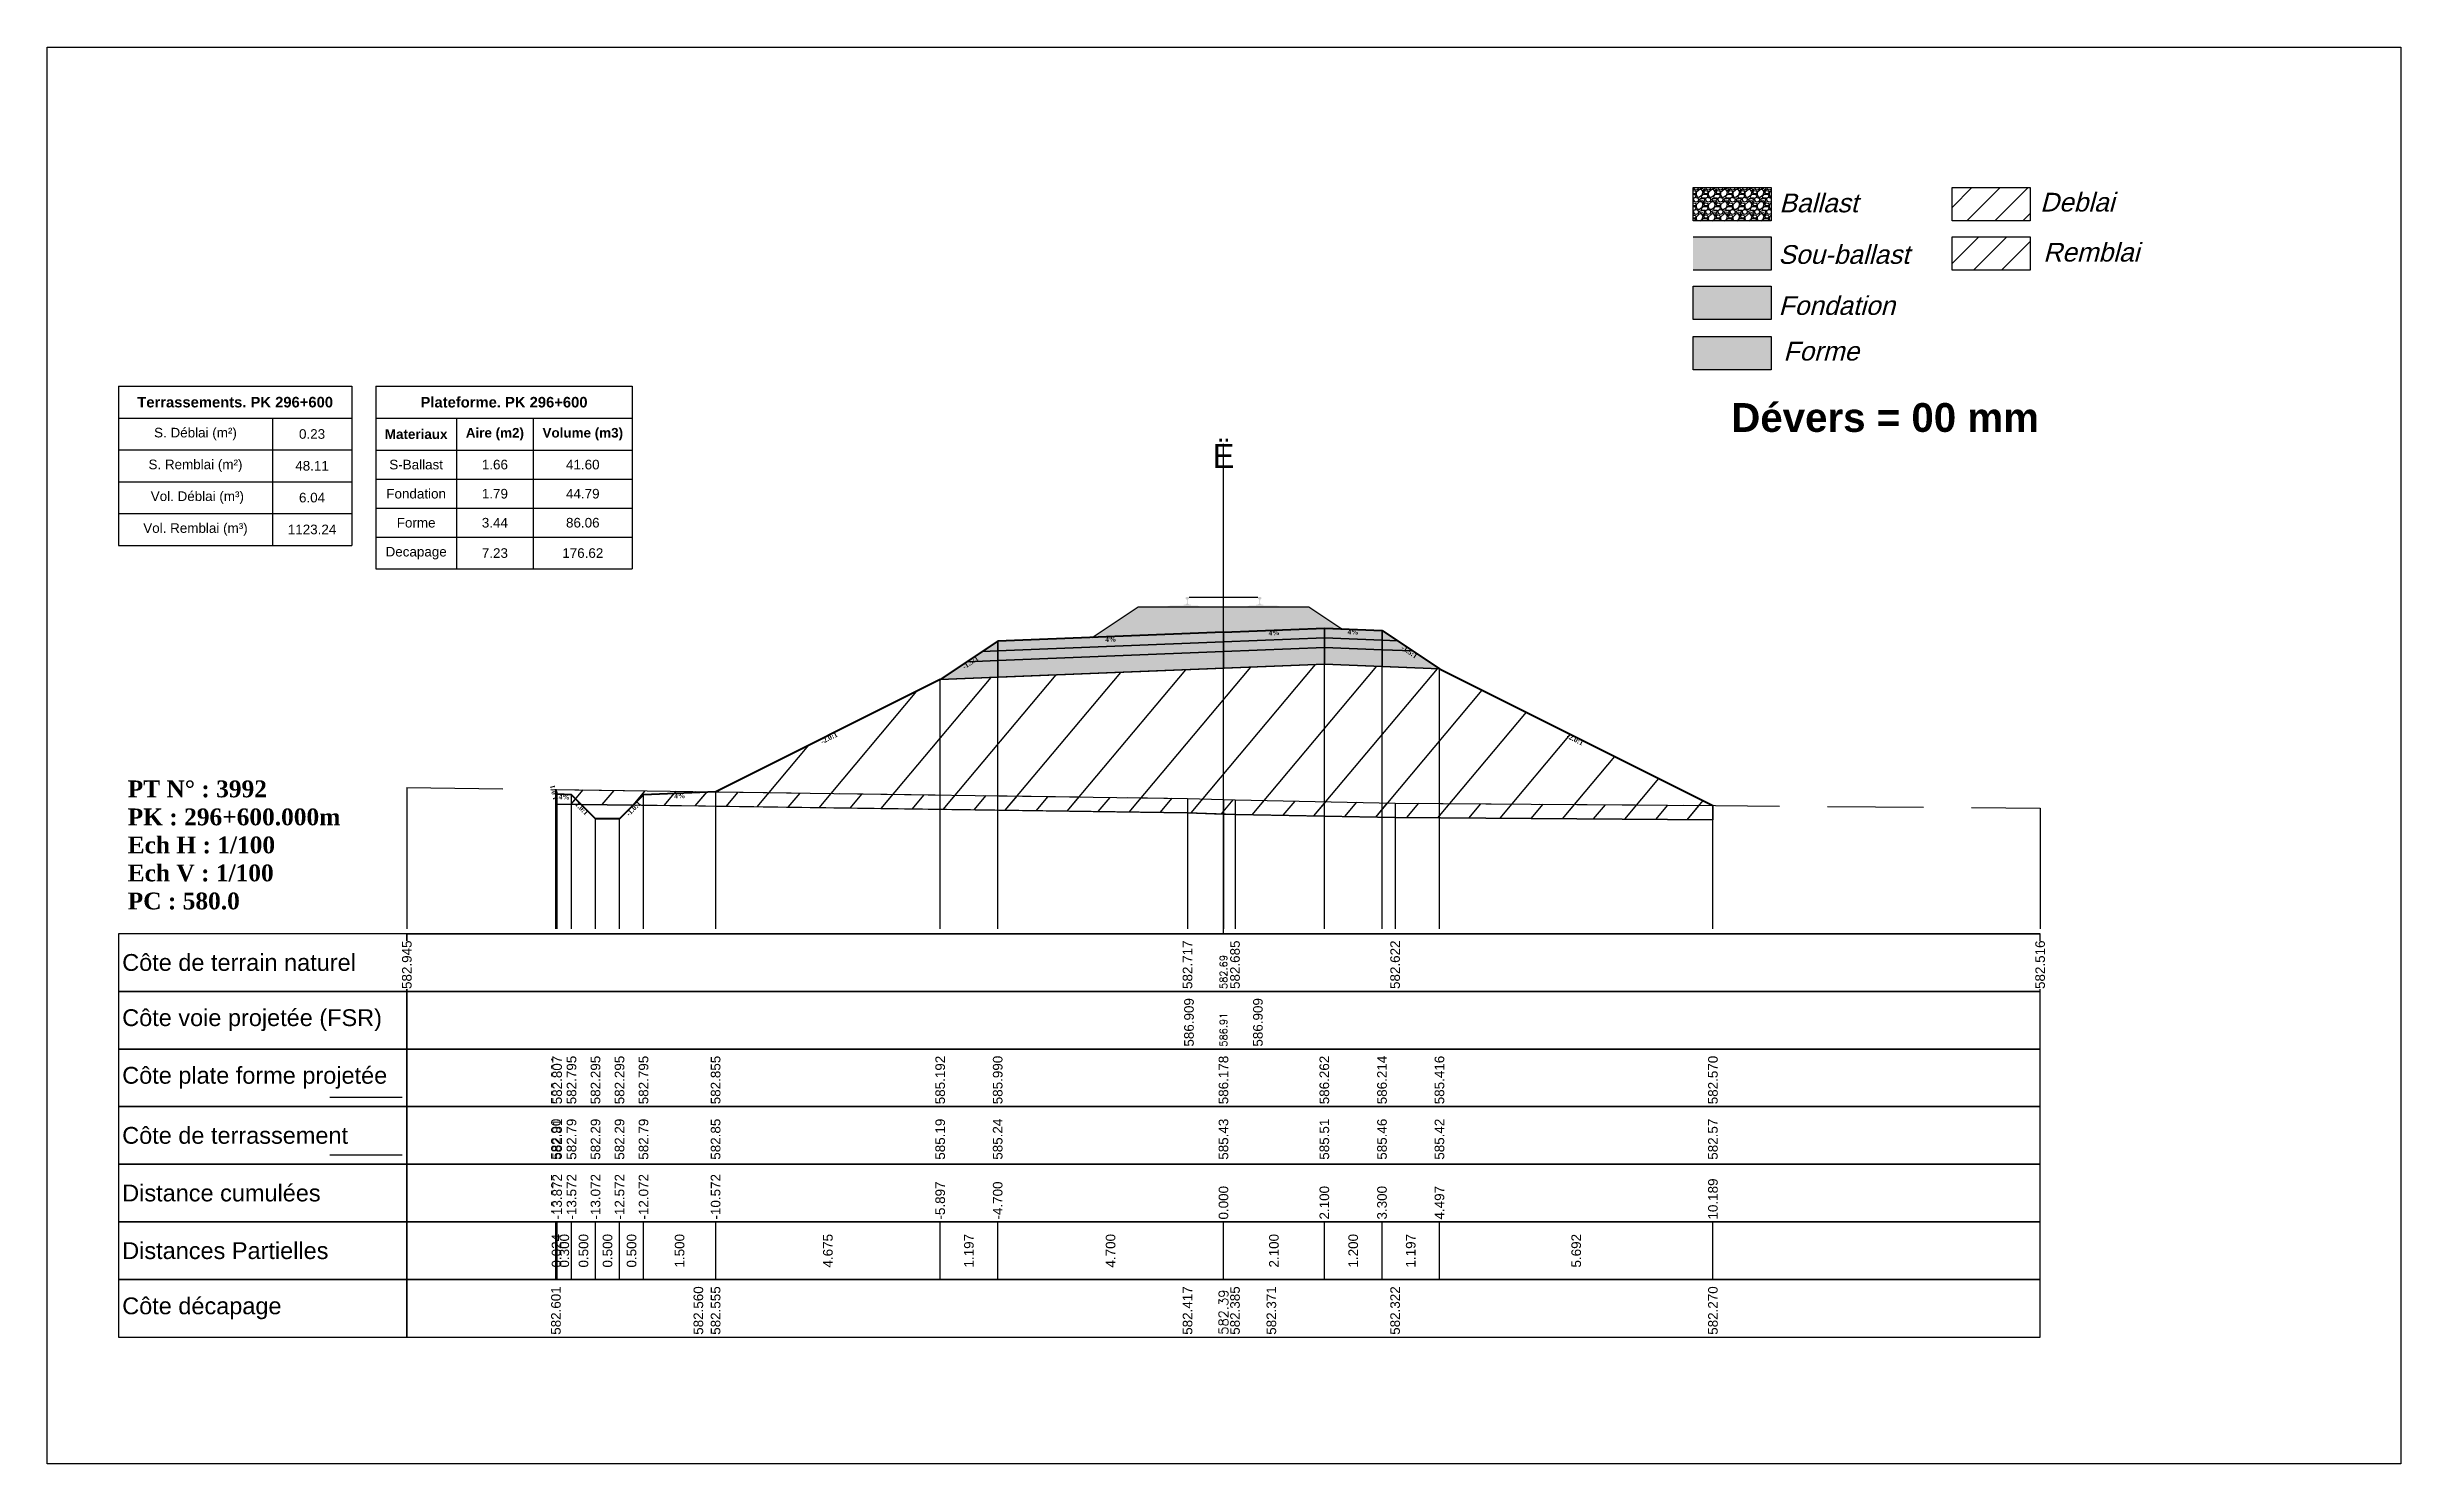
# Model space of a CAD drawing. Header units: millimetres. Extents: x 2762 to 3076, y 916 to 3305.
# Drawn here: x 2950.21 to 2999.21, y 2943.65 to 2973.15 of the extents above; entities that cross this region are included whole.
import ezdxf

# ---------------------------------------------------------------- set-up
doc = ezdxf.new("R2010")
doc.units = ezdxf.units.MM
doc.header["$LTSCALE"] = 2
doc.linetypes.add('CACHE', pattern=[9.525, 6.35, -3.175])
doc.linetypes.add('DASHED', pattern=[0.75, 0.5, -0.25])
for name, color, linetype in [('C-ANNO-TABL', 1, 'Continuous'), ('C-ANNO-TABL-TEXT', 150, 'Continuous'), ('C-ANNO-TABL-TITL', 150, 'Continuous'), ('C-ANNO-TABL-TTBL', 5, 'Continuous'), ('C-ROAD-CORR', 5, 'Continuous'), ('C-ROAD-SCTN', 7, 'Continuous')]:
    doc.layers.add(name, color=color, linetype=linetype)
doc.styles.add('ARIAL', font='arial.ttf')
doc.styles.add('C3D_Etiquette', font='romans.shx')
doc.styles.add('C3D_Profil_Travers', font='romans.shx')
doc.styles.get("Standard").update_dxf_attribs({"font": 'arial.ttf'})

msp = doc.modelspace()

# ---------------------------------------------------------------- texts
at = {"insert": (2985.274, 2965.733), "char_height": 0.6, "attachment_point": 1}
msp.add_mtext_dynamic_manual_height_columns('{\\fArial|b1|i0|c0|p34;Dévers = 00 mm}', width=8.82587, gutter_width=1.25, heights=[0], dxfattribs=at)
at = {"color": 7, "linetype": 'Continuous', "lineweight": -3}
for s, insert, char_height, attachment_point, style in [('{\\fWingdings|b0|i0|c2|p0;Ë}', (2974.705, 2964.384), 0.5, 8, 'C3D_Profil_Travers'), ('{\\fTimes New Roman|b1|i0|c0|p18;PT N° : 3992\\PPK : 296+600.000m\\PEch H : 1/100\\PEch V : 1/100\\PPC : 580.0}', (2951.893, 2955.184), 0.35, 7, 'C3D_Profil_Travers'), ('{\\fArial|b0|i0|c0|p34;Côte de terrain naturel}', (2951.779, 2954.084), 0.35, 4, 'C3D_Etiquette'), ('{\\fArial|b0|i0|c0|p34;Côte plate forme projetée}', (2951.779, 2951.684), 0.35, 4, 'C3D_Etiquette'), ('{\\fArial|b0|i0|c0|p34;Côte de terrassement}', (2951.779, 2950.484), 0.35, 4, 'C3D_Etiquette'), ('{\\fArial|b0|i0|c0|p34;Distance cumulées}', (2951.779, 2949.284), 0.35, 4, 'C3D_Etiquette'), ('{\\fArial|b0|i0|c0|p34;Distances Partielles}', (2951.779, 2948.084), 0.35, 4, 'C3D_Etiquette'), ('{\\fArial|b0|i0|c0|p34;Côte décapage}', (2951.779, 2946.884), 0.35, 4, 'C3D_Etiquette')]:
    msp.add_mtext(s, dxfattribs=dict(at, insert=insert, char_height=char_height, attachment_point=attachment_point, style=style))
at = {"color": 7, "linetype": 'Continuous', "lineweight": -3, "char_height": 0.1, "style": 'C3D_Etiquette'}
for s, insert, width, attachment_point, rotation in [('{\\fTimes New Roman|b1|i0|c0|p18;4%}', (2972.355, 2960.864), 0.42071, 2, 2.2906), ('{\\fTimes New Roman|b1|i0|c0|p18;4%}', (2975.755, 2961), 0.37094, 2, 2.2906), ('{\\fTimes New Roman|b1|i0|c0|p18;4%}', (2977.404, 2961.018), 0.42071, 2, 357.7094), ('{\\fTimes New Roman|b1|i0|c0|p18;-1.5:1}', (2978.601, 2960.596), 0.34598, 2, 326.3099), ('{\\fTimes New Roman|b1|i0|c0|p18;-1.5:1}', (2969.408, 2960.372), 0.34598, 2, 33.6901), ('{\\fTimes New Roman|b1|i0|c0|p18;-2.0:1}', (2966.472, 2958.804), 0.34598, 2, 26.5651), ('{\\fTimes New Roman|b1|i0|c0|p18;-2.0:1}', (2982.046, 2958.773), 0.34598, 2, 333.4349), ('{\\fTimes New Roman|b1|i0|c0|p18;1.0:1}', (2960.817, 2957.637), 0.29446, 8, 104.0362), ('{\\fTimes New Roman|b1|i0|c0|p18;4%}', (2960.983, 2957.581), 0.37094, 2, 357.7094), ('{\\fTimes New Roman|b1|i0|c0|p18;1.0:1}', (2961.38, 2957.326), 0.29001, 2, 315), ('{\\fTimes New Roman|b1|i0|c0|p18;-1.0:1}', (2962.386, 2957.326), 0.34598, 2, 45), ('{\\fTimes New Roman|b1|i0|c0|p18;4%}', (2963.383, 2957.605), 0.42071, 2, 2.2906)]:
    msp.add_mtext(s, dxfattribs=dict(at, insert=insert, width=width, attachment_point=attachment_point, rotation=rotation))
at = {"color": 7, "linetype": 'Continuous', "lineweight": -3, "rotation": 90, "style": 'C3D_Profil_Travers'}
for s, insert, char_height, attachment_point in [('582.69', (2974.705, 2953.534), 0.15, 4), ('586.91', (2974.705, 2952.334), 0.15, 4), ('{\\fArial|b0|i0|c0|p34;582.90}', (2960.809, 2949.979), 0.2, 4), ('{\\fArial|b0|i0|c0|p34;582.81}', (2960.833, 2949.979), 0.2, 4), ('{\\fArial|b0|i0|c0|p34;582.79}', (2961.133, 2949.979), 0.2, 4), ('{\\fArial|b0|i0|c0|p34;582.29}', (2961.633, 2949.979), 0.2, 4), ('{\\fArial|b0|i0|c0|p34;582.29}', (2962.133, 2949.979), 0.2, 4), ('{\\fArial|b0|i0|c0|p34;582.79}', (2962.633, 2949.979), 0.2, 4), ('{\\fArial|b0|i0|c0|p34;582.85}', (2964.133, 2949.979), 0.2, 4), ('{\\fArial|b0|i0|c0|p34;585.19}', (2968.808, 2949.979), 0.2, 4), ('{\\fArial|b0|i0|c0|p34;585.24}', (2970.005, 2949.979), 0.2, 4), ('{\\fArial|b0|i0|c0|p34;585.43}', (2974.705, 2949.979), 0.2, 4), ('{\\fArial|b0|i0|c0|p34;585.51}', (2976.805, 2949.979), 0.2, 4), ('{\\fArial|b0|i0|c0|p34;585.46}', (2978.005, 2949.979), 0.2, 4), ('{\\fArial|b0|i0|c0|p34;585.42}', (2979.201, 2949.979), 0.2, 4), ('{\\fArial|b0|i0|c0|p34;582.57}', (2984.894, 2949.979), 0.2, 4), ('{\\fArial|b0|i0|c0|p34;0.024}', (2960.821, 2948.084), 0.2, 5), ('{\\fArial|b0|i0|c0|p34;0.300}', (2960.983, 2948.084), 0.2, 5), ('{\\fArial|b0|i0|c0|p34;0.500}', (2961.383, 2948.084), 0.2, 5), ('{\\fArial|b0|i0|c0|p34;0.500}', (2961.883, 2948.084), 0.2, 5), ('{\\fArial|b0|i0|c0|p34;0.500}', (2962.383, 2948.084), 0.2, 5), ('{\\fArial|b0|i0|c0|p34;1.500}', (2963.383, 2948.084), 0.2, 5), ('{\\fArial|b0|i0|c0|p34;4.675}', (2966.47, 2948.084), 0.2, 5), ('{\\fArial|b0|i0|c0|p34;1.197}', (2969.406, 2948.084), 0.2, 5), ('{\\fArial|b0|i0|c0|p34;4.700}', (2972.355, 2948.084), 0.2, 5), ('{\\fArial|b0|i0|c0|p34;2.100}', (2975.755, 2948.084), 0.2, 5), ('{\\fArial|b0|i0|c0|p34;1.200}', (2977.405, 2948.084), 0.2, 5), ('{\\fArial|b0|i0|c0|p34;1.197}', (2978.603, 2948.084), 0.2, 5), ('{\\fArial|b0|i0|c0|p34;5.692}', (2982.048, 2948.084), 0.2, 5), ('582.39', (2974.705, 2946.334), 0.2, 4)]:
    msp.add_mtext(s, dxfattribs=dict(at, insert=insert, char_height=char_height, attachment_point=attachment_point))
at = {"color": 7, "linetype": 'Continuous', "lineweight": -3, "insert": (2951.779, 2952.884), "char_height": 0.35, "attachment_point": 4}
msp.add_mtext('{\\fArial|b0|i0|c0|p34;Côte voie projetée (FSR)}', dxfattribs=at)
at = {"layer": 'C-ANNO-TABL-TEXT', "color": 7, "style": 'ARIAL', "oblique": 15}
for s, p in [('Ballast', (2986.274, 2969.705)), ('Deblai', (2991.704, 2969.721)), ('Sou-ballast', (2986.254, 2968.632)), ('Remblai', (2991.768, 2968.679)), ('Fondation', (2986.259, 2967.569)), ('Forme', (2986.359, 2966.619))]:
    msp.add_text(s, height=0.39, dxfattribs=at).set_placement(p)
at = {"layer": 'C-ANNO-TABL-TEXT', "color": 7, "linetype": 'Continuous', "lineweight": -3, "char_height": 0.2, "attachment_point": 5, "style": 'ARIAL'}
for s, insert in [('{\\fArial|b0|i0|c0|p34;\\C7;0.23}', (2955.731, 2965.088)), ('{\\fArial|b0|i0|c0|p34;\\C7;48.11}', (2955.731, 2964.426)), ('{\\fArial|b0|i0|c0|p34;\\C7;S-Ballast}', (2957.898, 2964.451)), ('{\\fArial|b0|i0|c0|p34;\\C7;1.66}', (2959.537, 2964.451)), ('{\\C18;\\c0;41.60}', (2961.367, 2964.451)), ('{\\fArial|b0|i0|c0|p34;\\C7;6.04}', (2955.731, 2963.764)), ('{\\fArial|b0|i0|c0|p34;\\C7;Fondation}', (2957.898, 2963.845)), ('{\\fArial|b0|i0|c0|p34;\\C7;1.79}', (2959.537, 2963.845)), ('{\\C18;\\c0;44.79}', (2961.367, 2963.845)), ('{\\fArial|b0|i0|c0|p34;\\C7;1123.24}', (2955.731, 2963.101)), ('{\\fArial|b0|i0|c0|p34;\\C7;Forme}', (2957.898, 2963.241)), ('{\\fArial|b0|i0|c0|p34;\\C7;3.44}', (2959.537, 2963.241)), ('{\\C18;\\c0;86.06}', (2961.367, 2963.241)), ('{\\fArial|b0|i0|c0|p34;\\C7;Decapage}', (2957.898, 2962.609)), ('{\\fArial|b0|i0|c0|p34;\\C7;7.23}', (2959.537, 2962.609)), ('{\\C18;\\c0;176.62}', (2961.367, 2962.609))]:
    msp.add_mtext(s, dxfattribs=dict(at, insert=insert))
at = {"layer": 'C-ANNO-TABL-TITL', "color": 7, "linetype": 'Continuous', "lineweight": -3, "attachment_point": 5, "style": 'ARIAL'}
for s, insert, char_height in [('{\\fArial|b1|i0|c0|p34;\\C7;Terrassements. PK 296+600}', (2954.13, 2965.751), 0.22), ('{\\fArial|b1|i0|c0|p34;\\C18;\\c0;Plateforme. PK 296+600}', (2959.727, 2965.75), 0.22), ('{\\fArial|b0|i0|c0|p34;\\C7;S. Déblai (m²) }', (2953.304, 2965.088), 0.2), ('{\\fArial|b1|i0|c0|p34;\\C7;Materiaux   }', (2957.898, 2965.085), 0.2), ('{\\fArial|b1|i0|c0|p34;\\C7;Aire (m2)}', (2959.537, 2965.085), 0.2), ('{\\fArial|b1|i0|c0|p34;\\C7;Volume (m3)}', (2961.367, 2965.085), 0.2), ('{\\fArial|b0|i0|c0|p34;\\C7;S. Remblai (m²) }', (2953.304, 2964.426), 0.2), ('{\\fArial|b0|i0|c0|p34;\\C7; Vol. Déblai (m³) }', (2953.304, 2963.764), 0.2), ('{\\fArial|b0|i0|c0|p34;\\C7;Vol. Remblai (m³)}', (2953.304, 2963.101), 0.2)]:
    msp.add_mtext(s, dxfattribs=dict(at, insert=insert, char_height=char_height))

# ---------------------------------------------------------------- hatches: boundary and pattern name
h = msp.add_hatch(color=11)
h.dxf.hatch_style = 1
h.paths.add_polyline_path([(2986.106, 2969.191), (2984.48, 2969.191), (2984.48, 2968.499), (2986.106, 2968.499)])
h = msp.add_hatch(color=30)
h.dxf.hatch_style = 1
h.paths.add_polyline_path([(2986.106, 2968.164), (2984.48, 2968.164), (2984.48, 2967.472), (2986.106, 2967.472)])
h = msp.add_hatch(color=83)
h.dxf.hatch_style = 1
h.paths.add_polyline_path([(2986.106, 2967.118), (2984.48, 2967.118), (2984.48, 2966.426), (2986.106, 2966.426)])
at = {"linetype": 'Continuous', "lineweight": -3}
msp.add_hatch(color=254, dxfattribs=at).paths.add_polyline_path([(2973.487, 2961.309), (2973.487, 2961.494), (2973.602, 2961.515), (2973.95, 2961.515), (2973.95, 2961.521), (2973.876, 2961.521), (2973.876, 2961.531), (2973.877, 2961.532), (2973.879, 2961.533), (2973.88, 2961.533), (2973.9, 2961.535), (2973.903, 2961.535), (2973.906, 2961.536), (2973.934, 2961.547), (2973.937, 2961.548), (2973.938, 2961.549), (2973.939, 2961.551), (2973.94, 2961.555), (2973.941, 2961.562), (2973.942, 2961.571), (2973.943, 2961.581), (2973.943, 2961.605), (2973.942, 2961.621), (2973.942, 2961.627), (2973.941, 2961.633), (2973.94, 2961.638), (2973.94, 2961.64), (2973.939, 2961.643), (2973.938, 2961.645), (2973.937, 2961.646), (2973.936, 2961.648), (2973.935, 2961.648), (2973.919, 2961.654), (2973.917, 2961.656), (2973.916, 2961.656), (2973.915, 2961.658), (2973.915, 2961.661), (2973.915, 2961.679), (2973.916, 2961.683), (2973.917, 2961.685), (2973.919, 2961.688), (2973.921, 2961.689), (2973.924, 2961.69), (2973.925, 2961.691), (2973.929, 2961.692), (2973.933, 2961.692), (2973.936, 2961.693), (2973.94, 2961.693), (2973.945, 2961.693), (2973.948, 2961.693), (2973.951, 2961.693), (2973.955, 2961.693), (2973.958, 2961.693), (2973.962, 2961.693), (2973.967, 2961.693), (2973.97, 2961.692), (2973.974, 2961.692), (2973.978, 2961.691), (2973.979, 2961.69), (2973.981, 2961.689), (2973.984, 2961.688), (2973.986, 2961.685), (2973.987, 2961.683), (2973.987, 2961.679), (2973.987, 2961.661), (2973.987, 2961.658), (2973.987, 2961.656), (2973.986, 2961.656), (2973.984, 2961.654), (2973.968, 2961.648), (2973.967, 2961.648), (2973.965, 2961.646), (2973.964, 2961.645), (2973.964, 2961.643), (2973.963, 2961.64), (2973.962, 2961.638), (2973.962, 2961.633), (2973.961, 2961.627), (2973.96, 2961.621), (2973.96, 2961.605), (2973.96, 2961.581), (2973.961, 2961.571), (2973.962, 2961.562), (2973.963, 2961.555), (2973.964, 2961.551), (2973.965, 2961.549), (2973.966, 2961.548), (2973.968, 2961.547), (2973.997, 2961.536), (2974, 2961.535), (2974.003, 2961.535), (2974.023, 2961.533), (2974.024, 2961.533), (2974.025, 2961.532), (2974.026, 2961.531), (2974.026, 2961.521), (2973.952, 2961.521), (2973.952, 2961.515), (2974.156, 2961.515), (2974.288, 2961.485), (2975.122, 2961.485), (2975.253, 2961.515), (2975.457, 2961.515), (2975.457, 2961.521), (2975.383, 2961.521), (2975.383, 2961.531), (2975.384, 2961.532), (2975.386, 2961.533), (2975.387, 2961.533), (2975.407, 2961.535), (2975.41, 2961.535), (2975.413, 2961.536), (2975.441, 2961.547), (2975.444, 2961.548), (2975.445, 2961.549), (2975.446, 2961.551), (2975.447, 2961.555), (2975.448, 2961.562), (2975.449, 2961.571), (2975.45, 2961.581), (2975.45, 2961.605), (2975.449, 2961.621), (2975.449, 2961.627), (2975.448, 2961.633), (2975.447, 2961.638), (2975.447, 2961.64), (2975.446, 2961.643), (2975.445, 2961.645), (2975.444, 2961.646), (2975.443, 2961.648), (2975.442, 2961.648), (2975.426, 2961.654), (2975.424, 2961.656), (2975.423, 2961.656), (2975.422, 2961.658), (2975.422, 2961.661), (2975.422, 2961.679), (2975.423, 2961.683), (2975.424, 2961.685), (2975.426, 2961.688), (2975.428, 2961.689), (2975.431, 2961.69), (2975.432, 2961.691), (2975.436, 2961.692), (2975.44, 2961.692), (2975.443, 2961.693), (2975.447, 2961.693), (2975.452, 2961.693), (2975.455, 2961.693), (2975.458, 2961.693), (2975.462, 2961.693), (2975.465, 2961.693), (2975.469, 2961.693), (2975.474, 2961.693), (2975.477, 2961.692), (2975.481, 2961.692), (2975.485, 2961.691), (2975.486, 2961.69), (2975.488, 2961.689), (2975.491, 2961.688), (2975.493, 2961.685), (2975.494, 2961.683), (2975.494, 2961.679), (2975.494, 2961.661), (2975.494, 2961.658), (2975.494, 2961.656), (2975.493, 2961.656), (2975.491, 2961.654), (2975.475, 2961.648), (2975.474, 2961.648), (2975.472, 2961.646), (2975.471, 2961.645), (2975.471, 2961.643), (2975.47, 2961.64), (2975.469, 2961.638), (2975.469, 2961.633), (2975.468, 2961.627), (2975.467, 2961.621), (2975.467, 2961.605), (2975.467, 2961.581), (2975.468, 2961.571), (2975.469, 2961.562), (2975.47, 2961.555), (2975.471, 2961.551), (2975.472, 2961.549), (2975.473, 2961.548), (2975.475, 2961.547), (2975.504, 2961.536), (2975.507, 2961.535), (2975.51, 2961.535), (2975.53, 2961.533), (2975.531, 2961.533), (2975.532, 2961.532), (2975.533, 2961.531), (2975.533, 2961.521), (2975.459, 2961.521), (2975.459, 2961.515), (2975.807, 2961.515), (2975.922, 2961.494), (2975.922, 2961.309)])
h = msp.add_hatch(dxfattribs=at)
h.set_pattern_fill('GRAVEL', color=252, scale=0.009, style=0)
h.set_pattern_definition([(228.0128, (2972.136781, 2961.081224), (-1.8288, -2.0574), [0.030755, -3.0447435]), (184.96974, (2972.116207, 2961.058364), (2.743199999, 0.228600013), [0.0527764, -5.2248644]), (132.51045, (2972.063629, 2961.053792), (2.286, -2.5146), [0.0372133, -3.684125]), (267.2737, (2971.974475, 2960.996642), (0.2286, 4.572), [0.0480604, -4.7579794]), (292.83365, (2971.972189, 2960.948636), (-1.143, 2.7432), [0.047127, -4.6655827]), (357.2737, (2971.990477, 2960.905202), (-4.572, 0.2286), [0.0480604, -4.7579794]), (37.69424, (2972.038483, 2960.902916), (-2.9718, -2.286), [0.0635574, -6.2921804]), (72.25533, (2972.088775, 2960.941778), (1.6002, 5.0292), [0.0600048, -5.940473]), (121.42957, (2972.107063, 2960.998928), (-1.8288, 2.9718), [0.048223, -4.774099]), (175.23636, (2972.081917, 2961.040076), (2.5146, -0.2286), [0.055054, -2.697654]), (222.39744, (2972.027053, 2961.044648), (-2.7432, -2.5146), [0.071197, -7.0485095]), (138.81407, (2972.20079, 2960.994356), (-1.6002, 1.3716), [0.0243004, -2.405751]), (171.46923, (2972.182501, 2961.010358), (2.9718, -0.4572), [0.0462314, -4.5769175]), (225, (2972.13678, 2961.01722), (-3e-17, -0.2286), [0.032329, -0.29096]), (203.1986, (2972.12078, 2961.044648), (1.143, 0.4572), [0.01741, -1.723556]), (291.8014, (2972.104777, 2961.03779), (-0.2286, 0.6858), [0.024621, -1.206428]), (30.9638, (2972.11392, 2961.01493), (0.6858, 0.4572), [0.039989, -1.292967]), (161.565, (2972.14821, 2961.035504), (0.4572, -0.2286), [0.028916, -0.693981]), (16.38954, (2971.972189, 2961.03779), (2.286, 0.6858), [0.040508, -4.0102944]), (70.34618, (2972.011051, 2961.04922), (-0.9144, -2.5146), [0.033984, -3.3643994]), (293.1986, (2972.14821, 2961.081224), (-0.4572, 1.143), [0.034819, -1.7061465]), (343.61046, (2972.161927, 2961.04922), (-2.286, 0.6858), [0.040508, -4.0102944]), (339.44395, (2971.97219, 2960.896058), (-1.143, 0.4572), [0.039063, -1.914096]), (294.77514, (2972.008765, 2960.882342), (-1.143, 2.5146), [0.0327305, -3.2403234]), (66.8014, (2972.150497, 2960.852624), (0.4572, 1.143), [0.034819, -1.7061465]), (17.35402, (2972.164213, 2960.884628), (-2.9718, -0.9144), [0.0383204, -3.793714]), (69.44395, (2972.038483, 2960.852624), (-0.4572, -1.143), [0.0195316, -1.933628]), (101.3099, (2972.13678, 2960.852624), (-0.2286, 0.9144), [0.011656, -1.1539795]), (165.9638, (2972.134495, 2960.864054), (0.6858, -0.2286), [0.047127, -0.895415]), (186.009, (2972.088775, 2960.875484), (2.286, 0.2286), [0.043674, -4.323723]), (303.69, (2972.11392, 2960.994356), (-0.2286, 0.4572), [0.032969, -0.79126]), (353.15723, (2972.132209, 2960.966924), (3.8862, -0.4572), [0.05756, -5.698441]), (60.9454, (2972.18936, 2960.960066), (-0.9144, -1.6002), [0.023536, -2.330045]), (90, (2972.2008, 2960.98064), (-0.2286, 0.2286), [0.013716, -0.214884]), (120.25644, (2972.084203, 2960.882342), (0.9144, -1.6002), [0.031758, -3.1440547]), (48.0128, (2972.068201, 2960.909774), (1.8288, 2.0574), [0.06151, -3.0139886]), (0, (2972.10935, 2960.9555), (0.2286, 0.2286), [0.059436, -0.169164]), (325.30485, (2972.168785, 2960.955494), (2.286, -1.6002), [0.036145, -3.5783385]), (254.0546, (2972.198503, 2960.93492), (-0.2286, -0.9144), [0.033285, -1.6309485]), (207.64598, (2972.189359, 2960.902916), (-4.3434, -2.286), [0.054193, -5.365122]), (175.42608, (2972.141353, 2960.87777), (-2.9718, 0.2286), [0.0573327, -5.675926])])
h.paths.add_polyline_path([(2971.972, 2960.853), (2972.93, 2961.491), (2976.48, 2961.491), (2977.169, 2961.031), (2976.805, 2961.046)])
h = msp.add_hatch(color=83, dxfattribs=at)
h.paths.add_polyline_path([(2978.005, 2960.248), (2978.005, 2960.598), (2978.643, 2960.572), (2979.201, 2960.2)])
h.paths.add_polyline_path([(2976.805, 2960.296), (2976.805, 2960.646), (2978.005, 2960.598), (2978.005, 2960.248)])
h.paths.add_polyline_path([(2974.705, 2960.212), (2974.705, 2960.562), (2976.805, 2960.646), (2976.805, 2960.296)])
h.paths.add_polyline_path([(2970.005, 2960.024), (2970.005, 2960.374), (2974.705, 2960.562), (2974.705, 2960.212)])
h.paths.add_polyline_path([(2968.808, 2959.976), (2969.366, 2960.348), (2970.005, 2960.374), (2970.005, 2960.024)])
h = msp.add_hatch(color=30, dxfattribs=at)
h.paths.add_polyline_path([(2978.005, 2960.598), (2978.005, 2960.798), (2978.324, 2960.785), (2978.643, 2960.572)])
h.paths.add_polyline_path([(2976.805, 2960.646), (2976.805, 2960.846), (2978.005, 2960.798), (2978.005, 2960.598)])
h.paths.add_polyline_path([(2974.705, 2960.562), (2974.705, 2960.762), (2976.805, 2960.846), (2976.805, 2960.646)])
h.paths.add_polyline_path([(2970.005, 2960.374), (2970.005, 2960.574), (2974.705, 2960.762), (2974.705, 2960.562)])
h.paths.add_polyline_path([(2969.366, 2960.348), (2969.685, 2960.561), (2970.005, 2960.574), (2970.005, 2960.374)])
h = msp.add_hatch(color=11, dxfattribs=at)
h.paths.add_polyline_path([(2978.005, 2960.798), (2978.005, 2960.998), (2978.324, 2960.785)])
h.paths.add_polyline_path([(2976.805, 2960.846), (2976.805, 2961.046), (2978.005, 2960.998), (2978.005, 2960.798)])
h.paths.add_polyline_path([(2974.705, 2960.762), (2974.705, 2960.962), (2976.805, 2961.046), (2976.805, 2960.846)])
h.paths.add_polyline_path([(2970.005, 2960.574), (2970.005, 2960.774), (2974.705, 2960.962), (2974.705, 2960.762)])
h.paths.add_polyline_path([(2969.685, 2960.561), (2970.005, 2960.774), (2970.005, 2960.574)])
h = msp.add_hatch(dxfattribs=at)
h.set_pattern_fill('_U', color=3, angle=50, style=0, pattern_type=0)
h.set_pattern_definition([(50, (2962.4172, 2957.3628), (-0.766044, 0.642788), [])])
h.paths.add_polyline_path([(2962.417, 2957.363), (2962.633, 2957.579), (2964.133, 2957.639), (2968.808, 2959.976), (2976.805, 2960.296), (2979.201, 2960.2), (2984.894, 2957.354), (2984.894, 2957.054), (2978.278, 2957.106), (2974.945, 2957.169), (2973.957, 2957.201)])
h.paths.add_polyline_path([(2960.809, 2957.385), (2960.809, 2957.685), (2960.833, 2957.591), (2961.133, 2957.579), (2961.334, 2957.378)])
h = msp.add_hatch(dxfattribs=at)
h.set_pattern_fill('_U', color=150, scale=0.5, angle=50, style=0, pattern_type=0)
h.set_pattern_definition([(50, (2962.4172, 2957.36276), (-0.383022, 0.321394), [])])
h.paths.add_polyline_path([(2962.417, 2957.363), (2962.633, 2957.579), (2964.133, 2957.639), (2973.957, 2957.501), (2974.945, 2957.469), (2978.278, 2957.406), (2984.894, 2957.354), (2984.894, 2957.054), (2978.278, 2957.106), (2974.945, 2957.169), (2973.957, 2957.201)])
h.paths.add_polyline_path([(2960.809, 2957.685), (2964.133, 2957.639), (2962.633, 2957.579), (2962.417, 2957.363), (2961.334, 2957.378), (2961.133, 2957.579), (2960.833, 2957.591)])
h.paths.add_polyline_path([(2960.809, 2957.385), (2960.809, 2957.685), (2960.833, 2957.591), (2961.133, 2957.579), (2961.334, 2957.378)])

# ---------------------------------------------------------------- linework, layer by layer
for p, q in [((2984.48, 2970.219), (2986.106, 2970.219)), ((2984.48, 2970.219), (2986.106, 2970.219)), ((2984.48, 2969.527), (2984.48, 2970.219)), ((2986.106, 2970.219), (2986.106, 2969.527)), ((2986.106, 2970.219), (2986.106, 2969.527)), ((2989.873, 2970.219), (2991.499, 2970.219)), ((2989.873, 2969.527), (2989.873, 2970.219)), ((2991.499, 2970.219), (2991.499, 2969.527)), ((2986.106, 2969.527), (2984.48, 2969.527)), ((2986.106, 2969.527), (2984.48, 2969.527)), ((2991.499, 2969.527), (2989.873, 2969.527)), ((2984.48, 2969.191), (2986.106, 2969.191)), ((2986.106, 2969.191), (2986.106, 2968.499)), ((2989.873, 2969.191), (2991.499, 2969.191)), ((2989.873, 2968.499), (2989.873, 2969.191)), ((2991.499, 2969.191), (2991.499, 2968.499)), ((2986.106, 2968.499), (2984.48, 2968.499)), ((2991.499, 2968.499), (2989.873, 2968.499)), ((2984.48, 2968.164), (2986.106, 2968.164)), ((2984.48, 2967.472), (2984.48, 2968.164)), ((2986.106, 2968.164), (2986.106, 2967.472)), ((2986.106, 2967.472), (2984.48, 2967.472)), ((2984.48, 2967.118), (2986.106, 2967.118)), ((2984.48, 2966.426), (2984.48, 2967.118)), ((2986.106, 2967.118), (2986.106, 2966.426)), ((2986.106, 2966.426), (2984.48, 2966.426))]:
    msp.add_line(p, q)
at = {"linetype": 'Continuous'}
for p, q in [((2984.483, 2970.172), (2984.48, 2970.173)), ((2984.48, 2970.17), (2984.483, 2970.172)), ((2984.52, 2970.144), (2984.48, 2970.15)), ((2984.48, 2970.104), (2984.53, 2970.098)), ((2984.48, 2970.083), (2984.506, 2970.083)), ((2984.532, 2970.019), (2984.48, 2969.992)), ((2984.483, 2969.918), (2984.48, 2969.919)), ((2984.48, 2969.916), (2984.483, 2969.918)), ((2984.52, 2969.89), (2984.48, 2969.896)), ((2984.484, 2969.969), (2984.499, 2969.934)), ((2984.485, 2969.969), (2984.501, 2970.005)), ((2984.486, 2970.219), (2984.499, 2970.188)), ((2984.498, 2970.188), (2984.541, 2970.175)), ((2984.498, 2969.934), (2984.541, 2969.921)), ((2984.501, 2970.005), (2984.542, 2970.018)), ((2984.505, 2970.086), (2984.539, 2970.063)), ((2984.543, 2970.128), (2984.522, 2970.145)), ((2984.543, 2969.874), (2984.522, 2969.891)), ((2984.529, 2970.088), (2984.542, 2970.111)), ((2984.539, 2970.061), (2984.529, 2970.025)), ((2984.541, 2970.175), (2984.585, 2970.188)), ((2984.541, 2970.016), (2984.582, 2970.001)), ((2984.541, 2969.921), (2984.585, 2969.934)), ((2984.544, 2970.129), (2984.542, 2970.076)), ((2984.542, 2970.111), (2984.542, 2970.127)), ((2984.542, 2970.076), (2984.562, 2970.028)), ((2984.609, 2970.175), (2984.55, 2970.122)), ((2984.609, 2969.921), (2984.55, 2969.868)), ((2984.562, 2970.025), (2984.615, 2970.022)), ((2984.581, 2970.003), (2984.596, 2969.97)), ((2984.585, 2970.187), (2984.596, 2970.219)), ((2984.585, 2969.933), (2984.598, 2969.969)), ((2984.662, 2970.175), (2984.601, 2970.18)), ((2984.662, 2969.921), (2984.601, 2969.926)), ((2984.642, 2969.939), (2984.614, 2969.969)), ((2984.615, 2970.025), (2984.671, 2970.068)), ((2984.615, 2969.969), (2984.623, 2969.989)), ((2984.642, 2970.193), (2984.618, 2970.219)), ((2984.671, 2969.989), (2984.623, 2969.984)), ((2984.685, 2970.199), (2984.627, 2970.194)), ((2984.685, 2969.945), (2984.627, 2969.94)), ((2984.649, 2970.033), (2984.694, 2970.083)), ((2984.668, 2970.003), (2984.65, 2970.034)), ((2984.689, 2970.131), (2984.661, 2970.176)), ((2984.689, 2969.877), (2984.661, 2969.922)), ((2984.73, 2969.999), (2984.666, 2970.004)), ((2984.671, 2970.068), (2984.691, 2970.132)), ((2984.722, 2969.982), (2984.671, 2969.994)), ((2984.688, 2970.175), (2984.698, 2970.15)), ((2984.688, 2969.921), (2984.698, 2969.896)), ((2984.707, 2970.183), (2984.689, 2970.176)), ((2984.707, 2969.929), (2984.689, 2969.922)), ((2984.694, 2970.083), (2984.76, 2970.083)), ((2984.699, 2970.149), (2984.737, 2970.172)), ((2984.724, 2970.152), (2984.699, 2970.127)), ((2984.699, 2970.127), (2984.719, 2970.096)), ((2984.699, 2969.895), (2984.737, 2969.918)), ((2984.724, 2969.898), (2984.699, 2969.873)), ((2984.719, 2970.219), (2984.701, 2970.198)), ((2984.719, 2970.219), (2984.701, 2970.198)), ((2984.724, 2969.97), (2984.701, 2969.944)), ((2984.737, 2970.172), (2984.706, 2970.182)), ((2984.737, 2969.918), (2984.706, 2969.928)), ((2984.72, 2970.106), (2984.784, 2970.098)), ((2984.724, 2969.969), (2984.722, 2969.982)), ((2984.774, 2970.144), (2984.724, 2970.151)), ((2984.774, 2970.144), (2984.724, 2970.151)), ((2984.774, 2969.89), (2984.724, 2969.897)), ((2984.786, 2970.019), (2984.733, 2969.991)), ((2984.738, 2969.969), (2984.753, 2969.934)), ((2984.739, 2969.969), (2984.755, 2970.005)), ((2984.74, 2970.219), (2984.753, 2970.188)), ((2984.74, 2970.219), (2984.753, 2970.188)), ((2984.752, 2970.188), (2984.795, 2970.175)), ((2984.752, 2970.188), (2984.795, 2970.175)), ((2984.752, 2969.934), (2984.795, 2969.921)), ((2984.755, 2970.005), (2984.796, 2970.018)), ((2984.759, 2970.086), (2984.793, 2970.063)), ((2984.797, 2970.128), (2984.776, 2970.145)), ((2984.797, 2970.128), (2984.776, 2970.145)), ((2984.797, 2969.874), (2984.776, 2969.891)), ((2984.783, 2970.088), (2984.796, 2970.111)), ((2984.793, 2970.061), (2984.783, 2970.025)), ((2984.795, 2970.175), (2984.839, 2970.188)), ((2984.795, 2970.175), (2984.839, 2970.188)), ((2984.795, 2970.016), (2984.836, 2970.001)), ((2984.795, 2969.921), (2984.839, 2969.934)), ((2984.798, 2970.129), (2984.796, 2970.076)), ((2984.798, 2970.129), (2984.796, 2970.076)), ((2984.796, 2970.111), (2984.796, 2970.127)), ((2984.796, 2970.111), (2984.796, 2970.127)), ((2984.796, 2970.076), (2984.816, 2970.028)), ((2984.863, 2970.175), (2984.804, 2970.122)), ((2984.863, 2970.175), (2984.804, 2970.122)), ((2984.863, 2969.921), (2984.804, 2969.868)), ((2984.816, 2970.025), (2984.869, 2970.022)), ((2984.835, 2970.003), (2984.85, 2969.97)), ((2984.839, 2970.187), (2984.85, 2970.219)), ((2984.839, 2970.187), (2984.85, 2970.219)), ((2984.839, 2969.933), (2984.852, 2969.969)), ((2984.916, 2970.175), (2984.855, 2970.18)), ((2984.916, 2970.175), (2984.855, 2970.18)), ((2984.916, 2969.921), (2984.855, 2969.926)), ((2984.896, 2969.939), (2984.868, 2969.969)), ((2984.869, 2970.025), (2984.925, 2970.068)), ((2984.869, 2970.025), (2984.925, 2970.068)), ((2984.869, 2969.969), (2984.877, 2969.989)), ((2984.896, 2970.193), (2984.872, 2970.219)), ((2984.896, 2970.193), (2984.872, 2970.219)), ((2984.925, 2969.989), (2984.877, 2969.984)), ((2984.939, 2970.199), (2984.881, 2970.194)), ((2984.939, 2970.199), (2984.881, 2970.194)), ((2984.939, 2969.945), (2984.881, 2969.94)), ((2984.903, 2970.033), (2984.948, 2970.083)), ((2984.903, 2970.033), (2984.948, 2970.083)), ((2984.922, 2970.003), (2984.904, 2970.034)), ((2984.922, 2970.003), (2984.904, 2970.034)), ((2984.943, 2970.131), (2984.915, 2970.176)), ((2984.943, 2970.131), (2984.915, 2970.176)), ((2984.943, 2969.877), (2984.915, 2969.922)), ((2984.984, 2969.999), (2984.92, 2970.004)), ((2984.984, 2969.999), (2984.92, 2970.004)), ((2984.925, 2970.068), (2984.945, 2970.132)), ((2984.925, 2970.068), (2984.945, 2970.132)), ((2984.976, 2969.982), (2984.925, 2969.994)), ((2984.976, 2969.982), (2984.925, 2969.994)), ((2984.942, 2970.175), (2984.952, 2970.15)), ((2984.942, 2970.175), (2984.952, 2970.15)), ((2984.942, 2969.921), (2984.952, 2969.896)), ((2984.961, 2970.183), (2984.943, 2970.176)), ((2984.961, 2970.183), (2984.943, 2970.176)), ((2984.961, 2969.929), (2984.943, 2969.922)), ((2984.948, 2970.083), (2985.014, 2970.083)), ((2984.948, 2970.083), (2985.014, 2970.083)), ((2984.953, 2970.149), (2984.991, 2970.172)), ((2984.953, 2970.149), (2984.991, 2970.172)), ((2984.978, 2970.152), (2984.953, 2970.127)), ((2984.978, 2970.152), (2984.953, 2970.127)), ((2984.953, 2970.127), (2984.973, 2970.096)), ((2984.953, 2970.127), (2984.973, 2970.096)), ((2984.953, 2969.895), (2984.991, 2969.918)), ((2984.978, 2969.898), (2984.953, 2969.873)), ((2984.973, 2970.219), (2984.955, 2970.198)), ((2984.973, 2970.219), (2984.955, 2970.198)), ((2984.978, 2969.97), (2984.955, 2969.944)), ((2984.978, 2969.97), (2984.955, 2969.944)), ((2984.991, 2970.172), (2984.96, 2970.182)), ((2984.991, 2970.172), (2984.96, 2970.182)), ((2984.991, 2969.918), (2984.96, 2969.928)), ((2984.974, 2970.106), (2985.038, 2970.098)), ((2984.974, 2970.106), (2985.038, 2970.098)), ((2984.978, 2969.969), (2984.976, 2969.982)), ((2984.978, 2969.969), (2984.976, 2969.982)), ((2985.028, 2970.144), (2984.978, 2970.151)), ((2985.028, 2970.144), (2984.978, 2970.151)), ((2985.028, 2969.89), (2984.978, 2969.897)), ((2985.04, 2970.019), (2984.987, 2969.991)), ((2985.04, 2970.019), (2984.987, 2969.991)), ((2984.992, 2969.969), (2985.007, 2969.934)), ((2984.992, 2969.969), (2985.007, 2969.934)), ((2984.993, 2969.969), (2985.009, 2970.005)), ((2984.993, 2969.969), (2985.009, 2970.005)), ((2984.994, 2970.219), (2985.007, 2970.188)), ((2984.994, 2970.219), (2985.007, 2970.188)), ((2985.006, 2970.188), (2985.049, 2970.175)), ((2985.006, 2970.188), (2985.049, 2970.175)), ((2985.006, 2969.934), (2985.049, 2969.921)), ((2985.006, 2969.934), (2985.049, 2969.921)), ((2985.009, 2970.005), (2985.05, 2970.018)), ((2985.009, 2970.005), (2985.05, 2970.018)), ((2985.013, 2970.086), (2985.047, 2970.063)), ((2985.013, 2970.086), (2985.047, 2970.063)), ((2985.051, 2970.128), (2985.03, 2970.145)), ((2985.051, 2970.128), (2985.03, 2970.145)), ((2985.051, 2969.874), (2985.03, 2969.891)), ((2985.037, 2970.088), (2985.05, 2970.111)), ((2985.037, 2970.088), (2985.05, 2970.111)), ((2985.047, 2970.061), (2985.037, 2970.025)), ((2985.047, 2970.061), (2985.037, 2970.025)), ((2985.049, 2970.175), (2985.093, 2970.188)), ((2985.049, 2970.175), (2985.093, 2970.188)), ((2985.049, 2970.016), (2985.09, 2970.001)), ((2985.049, 2970.016), (2985.09, 2970.001)), ((2985.049, 2969.921), (2985.093, 2969.934)), ((2985.049, 2969.921), (2985.093, 2969.934)), ((2985.052, 2970.129), (2985.05, 2970.076)), ((2985.052, 2970.129), (2985.05, 2970.076)), ((2985.05, 2970.111), (2985.05, 2970.127)), ((2985.05, 2970.111), (2985.05, 2970.127)), ((2985.05, 2970.076), (2985.07, 2970.028)), ((2985.05, 2970.076), (2985.07, 2970.028)), ((2985.117, 2970.175), (2985.058, 2970.122)), ((2985.117, 2970.175), (2985.058, 2970.122)), ((2985.117, 2969.921), (2985.058, 2969.868)), ((2985.117, 2969.921), (2985.058, 2969.868)), ((2985.07, 2970.025), (2985.123, 2970.022)), ((2985.07, 2970.025), (2985.123, 2970.022)), ((2985.089, 2970.003), (2985.104, 2969.97)), ((2985.089, 2970.003), (2985.104, 2969.97)), ((2985.093, 2970.187), (2985.104, 2970.219)), ((2985.093, 2970.187), (2985.104, 2970.219)), ((2985.093, 2969.933), (2985.106, 2969.969)), ((2985.093, 2969.933), (2985.106, 2969.969)), ((2985.17, 2970.175), (2985.109, 2970.18)), ((2985.17, 2970.175), (2985.109, 2970.18)), ((2985.17, 2969.921), (2985.109, 2969.926)), ((2985.17, 2969.921), (2985.109, 2969.926)), ((2985.15, 2969.939), (2985.122, 2969.969)), ((2985.15, 2969.939), (2985.122, 2969.969)), ((2985.123, 2970.025), (2985.179, 2970.068)), ((2985.123, 2970.025), (2985.179, 2970.068)), ((2985.123, 2969.969), (2985.131, 2969.989)), ((2985.123, 2969.969), (2985.131, 2969.989)), ((2985.15, 2970.193), (2985.126, 2970.219)), ((2985.15, 2970.193), (2985.126, 2970.219)), ((2985.179, 2969.989), (2985.131, 2969.984)), ((2985.179, 2969.989), (2985.131, 2969.984)), ((2985.193, 2970.199), (2985.135, 2970.194)), ((2985.193, 2970.199), (2985.135, 2970.194)), ((2985.193, 2969.945), (2985.135, 2969.94)), ((2985.193, 2969.945), (2985.135, 2969.94)), ((2985.157, 2970.033), (2985.202, 2970.083)), ((2985.157, 2970.033), (2985.202, 2970.083)), ((2985.176, 2970.003), (2985.158, 2970.034)), ((2985.176, 2970.003), (2985.158, 2970.034)), ((2985.197, 2970.131), (2985.169, 2970.176)), ((2985.197, 2970.131), (2985.169, 2970.176)), ((2985.197, 2969.877), (2985.169, 2969.922)), ((2985.197, 2969.877), (2985.169, 2969.922)), ((2985.238, 2969.999), (2985.174, 2970.004)), ((2985.238, 2969.999), (2985.174, 2970.004)), ((2985.179, 2970.068), (2985.199, 2970.132)), ((2985.179, 2970.068), (2985.199, 2970.132)), ((2985.23, 2969.982), (2985.179, 2969.994)), ((2985.23, 2969.982), (2985.179, 2969.994)), ((2985.196, 2970.175), (2985.206, 2970.15)), ((2985.196, 2970.175), (2985.206, 2970.15)), ((2985.196, 2969.921), (2985.206, 2969.896)), ((2985.196, 2969.921), (2985.206, 2969.896)), ((2985.215, 2970.183), (2985.197, 2970.176)), ((2985.215, 2970.183), (2985.197, 2970.176)), ((2985.215, 2969.929), (2985.197, 2969.922)), ((2985.215, 2969.929), (2985.197, 2969.922)), ((2985.202, 2970.083), (2985.268, 2970.083)), ((2985.202, 2970.083), (2985.268, 2970.083)), ((2985.207, 2970.149), (2985.245, 2970.172)), ((2985.207, 2970.149), (2985.245, 2970.172)), ((2985.232, 2970.152), (2985.207, 2970.127)), ((2985.232, 2970.152), (2985.207, 2970.127)), ((2985.207, 2970.127), (2985.227, 2970.096)), ((2985.207, 2970.127), (2985.227, 2970.096)), ((2985.207, 2969.895), (2985.245, 2969.918)), ((2985.207, 2969.895), (2985.245, 2969.918)), ((2985.232, 2969.898), (2985.207, 2969.873)), ((2985.232, 2969.898), (2985.207, 2969.873)), ((2985.227, 2970.219), (2985.209, 2970.198)), ((2985.227, 2970.219), (2985.209, 2970.198)), ((2985.232, 2969.97), (2985.209, 2969.944)), ((2985.232, 2969.97), (2985.209, 2969.944)), ((2985.245, 2970.172), (2985.214, 2970.182)), ((2985.245, 2970.172), (2985.214, 2970.182)), ((2985.245, 2969.918), (2985.214, 2969.928)), ((2985.245, 2969.918), (2985.214, 2969.928)), ((2985.228, 2970.106), (2985.292, 2970.098)), ((2985.228, 2970.106), (2985.292, 2970.098)), ((2985.232, 2969.969), (2985.23, 2969.982)), ((2985.232, 2969.969), (2985.23, 2969.982)), ((2985.282, 2970.144), (2985.232, 2970.151)), ((2985.282, 2970.144), (2985.232, 2970.151)), ((2985.282, 2969.89), (2985.232, 2969.897)), ((2985.282, 2969.89), (2985.232, 2969.897)), ((2985.294, 2970.019), (2985.241, 2969.991)), ((2985.294, 2970.019), (2985.241, 2969.991)), ((2985.246, 2969.969), (2985.261, 2969.934)), ((2985.246, 2969.969), (2985.261, 2969.934)), ((2985.247, 2969.969), (2985.263, 2970.005)), ((2985.247, 2969.969), (2985.263, 2970.005)), ((2985.248, 2970.219), (2985.261, 2970.188)), ((2985.248, 2970.219), (2985.261, 2970.188)), ((2985.26, 2970.188), (2985.303, 2970.175)), ((2985.26, 2970.188), (2985.303, 2970.175)), ((2985.26, 2969.934), (2985.303, 2969.921)), ((2985.26, 2969.934), (2985.303, 2969.921)), ((2985.263, 2970.005), (2985.304, 2970.018)), ((2985.263, 2970.005), (2985.304, 2970.018)), ((2985.267, 2970.086), (2985.301, 2970.063)), ((2985.267, 2970.086), (2985.301, 2970.063)), ((2985.305, 2970.128), (2985.284, 2970.145)), ((2985.305, 2970.128), (2985.284, 2970.145)), ((2985.305, 2969.874), (2985.284, 2969.891)), ((2985.305, 2969.874), (2985.284, 2969.891)), ((2985.291, 2970.088), (2985.304, 2970.111)), ((2985.291, 2970.088), (2985.304, 2970.111)), ((2985.301, 2970.061), (2985.291, 2970.025)), ((2985.301, 2970.061), (2985.291, 2970.025)), ((2985.303, 2970.175), (2985.347, 2970.188)), ((2985.303, 2970.175), (2985.347, 2970.188)), ((2985.303, 2970.016), (2985.344, 2970.001)), ((2985.303, 2970.016), (2985.344, 2970.001)), ((2985.303, 2969.921), (2985.347, 2969.934)), ((2985.303, 2969.921), (2985.347, 2969.934)), ((2985.306, 2970.129), (2985.304, 2970.076)), ((2985.306, 2970.129), (2985.304, 2970.076)), ((2985.304, 2970.111), (2985.304, 2970.127)), ((2985.304, 2970.111), (2985.304, 2970.127)), ((2985.304, 2970.076), (2985.324, 2970.028)), ((2985.304, 2970.076), (2985.324, 2970.028)), ((2985.371, 2970.175), (2985.312, 2970.122)), ((2985.371, 2970.175), (2985.312, 2970.122)), ((2985.371, 2969.921), (2985.312, 2969.868)), ((2985.371, 2969.921), (2985.312, 2969.868)), ((2985.324, 2970.025), (2985.377, 2970.022)), ((2985.324, 2970.025), (2985.377, 2970.022)), ((2985.343, 2970.003), (2985.358, 2969.97)), ((2985.343, 2970.003), (2985.358, 2969.97)), ((2985.347, 2970.187), (2985.358, 2970.219)), ((2985.347, 2970.187), (2985.358, 2970.219)), ((2985.347, 2969.933), (2985.36, 2969.969)), ((2985.347, 2969.933), (2985.36, 2969.969)), ((2985.424, 2970.175), (2985.363, 2970.18)), ((2985.424, 2970.175), (2985.363, 2970.18)), ((2985.424, 2969.921), (2985.363, 2969.926)), ((2985.424, 2969.921), (2985.363, 2969.926)), ((2985.404, 2969.939), (2985.376, 2969.969)), ((2985.404, 2969.939), (2985.376, 2969.969)), ((2985.377, 2970.025), (2985.433, 2970.068)), ((2985.377, 2970.025), (2985.433, 2970.068)), ((2985.377, 2969.969), (2985.385, 2969.989)), ((2985.377, 2969.969), (2985.385, 2969.989)), ((2985.404, 2970.193), (2985.38, 2970.219)), ((2985.404, 2970.193), (2985.38, 2970.219)), ((2985.433, 2969.989), (2985.385, 2969.984)), ((2985.433, 2969.989), (2985.385, 2969.984)), ((2985.447, 2970.199), (2985.389, 2970.194)), ((2985.447, 2970.199), (2985.389, 2970.194)), ((2985.447, 2969.945), (2985.389, 2969.94)), ((2985.447, 2969.945), (2985.389, 2969.94)), ((2985.411, 2970.033), (2985.456, 2970.083)), ((2985.411, 2970.033), (2985.456, 2970.083)), ((2985.43, 2970.003), (2985.412, 2970.034)), ((2985.43, 2970.003), (2985.412, 2970.034)), ((2985.451, 2970.131), (2985.423, 2970.176)), ((2985.451, 2970.131), (2985.423, 2970.176)), ((2985.451, 2969.877), (2985.423, 2969.922)), ((2985.451, 2969.877), (2985.423, 2969.922)), ((2985.492, 2969.999), (2985.428, 2970.004)), ((2985.492, 2969.999), (2985.428, 2970.004)), ((2985.433, 2970.068), (2985.453, 2970.132)), ((2985.433, 2970.068), (2985.453, 2970.132)), ((2985.484, 2969.982), (2985.433, 2969.994)), ((2985.484, 2969.982), (2985.433, 2969.994)), ((2985.45, 2970.175), (2985.46, 2970.15)), ((2985.45, 2970.175), (2985.46, 2970.15)), ((2985.45, 2969.921), (2985.46, 2969.896)), ((2985.45, 2969.921), (2985.46, 2969.896)), ((2985.469, 2970.183), (2985.451, 2970.176)), ((2985.469, 2970.183), (2985.451, 2970.176)), ((2985.469, 2969.929), (2985.451, 2969.922)), ((2985.469, 2969.929), (2985.451, 2969.922)), ((2985.456, 2970.083), (2985.522, 2970.083)), ((2985.456, 2970.083), (2985.522, 2970.083)), ((2985.461, 2970.149), (2985.499, 2970.172)), ((2985.461, 2970.149), (2985.499, 2970.172)), ((2985.486, 2970.152), (2985.461, 2970.127)), ((2985.486, 2970.152), (2985.461, 2970.127)), ((2985.461, 2970.127), (2985.481, 2970.096)), ((2985.461, 2970.127), (2985.481, 2970.096)), ((2985.461, 2969.895), (2985.499, 2969.918)), ((2985.461, 2969.895), (2985.499, 2969.918)), ((2985.486, 2969.898), (2985.461, 2969.873)), ((2985.486, 2969.898), (2985.461, 2969.873)), ((2985.481, 2970.219), (2985.463, 2970.198)), ((2985.481, 2970.219), (2985.463, 2970.198)), ((2985.486, 2969.97), (2985.463, 2969.944)), ((2985.486, 2969.97), (2985.463, 2969.944)), ((2985.499, 2970.172), (2985.468, 2970.182)), ((2985.499, 2970.172), (2985.468, 2970.182)), ((2985.499, 2969.918), (2985.468, 2969.928)), ((2985.499, 2969.918), (2985.468, 2969.928)), ((2985.482, 2970.106), (2985.546, 2970.098)), ((2985.482, 2970.106), (2985.546, 2970.098)), ((2985.486, 2969.969), (2985.484, 2969.982)), ((2985.486, 2969.969), (2985.484, 2969.982)), ((2985.536, 2970.144), (2985.486, 2970.151)), ((2985.536, 2970.144), (2985.486, 2970.151)), ((2985.536, 2969.89), (2985.486, 2969.897)), ((2985.536, 2969.89), (2985.486, 2969.897)), ((2985.548, 2970.019), (2985.495, 2969.991)), ((2985.548, 2970.019), (2985.495, 2969.991)), ((2985.5, 2969.969), (2985.515, 2969.934)), ((2985.5, 2969.969), (2985.515, 2969.934)), ((2985.501, 2969.969), (2985.517, 2970.005)), ((2985.501, 2969.969), (2985.517, 2970.005)), ((2985.502, 2970.219), (2985.515, 2970.188)), ((2985.502, 2970.219), (2985.515, 2970.188)), ((2985.514, 2970.188), (2985.557, 2970.175)), ((2985.514, 2970.188), (2985.557, 2970.175)), ((2985.514, 2969.934), (2985.557, 2969.921)), ((2985.514, 2969.934), (2985.557, 2969.921)), ((2985.517, 2970.005), (2985.558, 2970.018)), ((2985.517, 2970.005), (2985.558, 2970.018)), ((2985.521, 2970.086), (2985.555, 2970.063)), ((2985.521, 2970.086), (2985.555, 2970.063)), ((2985.559, 2970.128), (2985.538, 2970.145)), ((2985.559, 2970.128), (2985.538, 2970.145)), ((2985.559, 2969.874), (2985.538, 2969.891)), ((2985.559, 2969.874), (2985.538, 2969.891)), ((2985.545, 2970.088), (2985.558, 2970.111)), ((2985.545, 2970.088), (2985.558, 2970.111)), ((2985.555, 2970.061), (2985.545, 2970.025)), ((2985.555, 2970.061), (2985.545, 2970.025)), ((2985.557, 2970.175), (2985.601, 2970.188)), ((2985.557, 2970.175), (2985.601, 2970.188)), ((2985.557, 2970.016), (2985.598, 2970.001)), ((2985.557, 2970.016), (2985.598, 2970.001)), ((2985.557, 2969.921), (2985.601, 2969.934)), ((2985.557, 2969.921), (2985.601, 2969.934)), ((2985.56, 2970.129), (2985.558, 2970.076)), ((2985.56, 2970.129), (2985.558, 2970.076)), ((2985.558, 2970.111), (2985.558, 2970.127)), ((2985.558, 2970.111), (2985.558, 2970.127)), ((2985.558, 2970.076), (2985.578, 2970.028)), ((2985.558, 2970.076), (2985.578, 2970.028)), ((2985.625, 2970.175), (2985.566, 2970.122)), ((2985.625, 2970.175), (2985.566, 2970.122)), ((2985.625, 2969.921), (2985.566, 2969.868)), ((2985.625, 2969.921), (2985.566, 2969.868)), ((2985.578, 2970.025), (2985.631, 2970.022)), ((2985.578, 2970.025), (2985.631, 2970.022)), ((2985.597, 2970.003), (2985.612, 2969.97)), ((2985.597, 2970.003), (2985.612, 2969.97)), ((2985.601, 2970.187), (2985.612, 2970.219)), ((2985.601, 2970.187), (2985.612, 2970.219)), ((2985.601, 2969.933), (2985.614, 2969.969)), ((2985.601, 2969.933), (2985.614, 2969.969)), ((2985.678, 2970.175), (2985.617, 2970.18)), ((2985.678, 2970.175), (2985.617, 2970.18)), ((2985.678, 2969.921), (2985.617, 2969.926)), ((2985.678, 2969.921), (2985.617, 2969.926)), ((2985.658, 2969.939), (2985.63, 2969.969)), ((2985.658, 2969.939), (2985.63, 2969.969)), ((2985.631, 2970.025), (2985.687, 2970.068)), ((2985.631, 2970.025), (2985.687, 2970.068)), ((2985.631, 2969.969), (2985.639, 2969.989)), ((2985.631, 2969.969), (2985.639, 2969.989)), ((2985.658, 2970.193), (2985.634, 2970.219)), ((2985.658, 2970.193), (2985.634, 2970.219)), ((2985.687, 2969.989), (2985.639, 2969.984)), ((2985.687, 2969.989), (2985.639, 2969.984)), ((2985.701, 2970.199), (2985.643, 2970.194)), ((2985.701, 2970.199), (2985.643, 2970.194)), ((2985.701, 2969.945), (2985.643, 2969.94)), ((2985.701, 2969.945), (2985.643, 2969.94)), ((2985.665, 2970.033), (2985.71, 2970.083)), ((2985.665, 2970.033), (2985.71, 2970.083)), ((2985.684, 2970.003), (2985.666, 2970.034)), ((2985.684, 2970.003), (2985.666, 2970.034)), ((2985.705, 2970.131), (2985.677, 2970.176)), ((2985.705, 2970.131), (2985.677, 2970.176)), ((2985.705, 2969.877), (2985.677, 2969.922)), ((2985.705, 2969.877), (2985.677, 2969.922)), ((2985.746, 2969.999), (2985.682, 2970.004)), ((2985.746, 2969.999), (2985.682, 2970.004)), ((2985.687, 2970.068), (2985.707, 2970.132)), ((2985.687, 2970.068), (2985.707, 2970.132)), ((2985.738, 2969.982), (2985.687, 2969.994)), ((2985.738, 2969.982), (2985.687, 2969.994)), ((2985.704, 2970.175), (2985.714, 2970.15)), ((2985.704, 2970.175), (2985.714, 2970.15)), ((2985.704, 2969.921), (2985.714, 2969.896)), ((2985.704, 2969.921), (2985.714, 2969.896)), ((2985.723, 2970.183), (2985.705, 2970.176)), ((2985.723, 2970.183), (2985.705, 2970.176)), ((2985.723, 2969.929), (2985.705, 2969.922)), ((2985.723, 2969.929), (2985.705, 2969.922)), ((2985.71, 2970.083), (2985.776, 2970.083)), ((2985.71, 2970.083), (2985.776, 2970.083)), ((2985.715, 2970.149), (2985.753, 2970.172)), ((2985.715, 2970.149), (2985.753, 2970.172)), ((2985.74, 2970.152), (2985.715, 2970.127)), ((2985.74, 2970.152), (2985.715, 2970.127)), ((2985.715, 2970.127), (2985.735, 2970.096)), ((2985.715, 2970.127), (2985.735, 2970.096)), ((2985.715, 2969.895), (2985.753, 2969.918)), ((2985.715, 2969.895), (2985.753, 2969.918)), ((2985.74, 2969.898), (2985.715, 2969.873)), ((2985.74, 2969.898), (2985.715, 2969.873)), ((2985.735, 2970.219), (2985.717, 2970.198)), ((2985.735, 2970.219), (2985.717, 2970.198)), ((2985.74, 2969.97), (2985.717, 2969.944)), ((2985.74, 2969.97), (2985.717, 2969.944)), ((2985.753, 2970.172), (2985.722, 2970.182)), ((2985.753, 2970.172), (2985.722, 2970.182)), ((2985.753, 2969.918), (2985.722, 2969.928)), ((2985.753, 2969.918), (2985.722, 2969.928)), ((2985.736, 2970.106), (2985.8, 2970.098)), ((2985.736, 2970.106), (2985.8, 2970.098)), ((2985.74, 2969.969), (2985.738, 2969.982)), ((2985.74, 2969.969), (2985.738, 2969.982)), ((2985.79, 2970.144), (2985.74, 2970.151)), ((2985.79, 2970.144), (2985.74, 2970.151)), ((2985.79, 2969.89), (2985.74, 2969.897)), ((2985.79, 2969.89), (2985.74, 2969.897)), ((2985.802, 2970.019), (2985.749, 2969.991)), ((2985.802, 2970.019), (2985.749, 2969.991)), ((2985.754, 2969.969), (2985.769, 2969.934)), ((2985.754, 2969.969), (2985.769, 2969.934)), ((2985.755, 2969.969), (2985.771, 2970.005)), ((2985.755, 2969.969), (2985.771, 2970.005)), ((2985.756, 2970.219), (2985.769, 2970.188)), ((2985.756, 2970.219), (2985.769, 2970.188)), ((2985.768, 2970.188), (2985.811, 2970.175)), ((2985.768, 2970.188), (2985.811, 2970.175)), ((2985.768, 2969.934), (2985.811, 2969.921)), ((2985.768, 2969.934), (2985.811, 2969.921)), ((2985.771, 2970.005), (2985.812, 2970.018)), ((2985.771, 2970.005), (2985.812, 2970.018)), ((2985.775, 2970.086), (2985.809, 2970.063)), ((2985.775, 2970.086), (2985.809, 2970.063)), ((2985.813, 2970.128), (2985.792, 2970.145)), ((2985.813, 2970.128), (2985.792, 2970.145)), ((2985.813, 2969.874), (2985.792, 2969.891)), ((2985.813, 2969.874), (2985.792, 2969.891)), ((2985.799, 2970.088), (2985.812, 2970.111)), ((2985.799, 2970.088), (2985.812, 2970.111)), ((2985.809, 2970.061), (2985.799, 2970.025)), ((2985.809, 2970.061), (2985.799, 2970.025)), ((2985.811, 2970.175), (2985.855, 2970.188)), ((2985.811, 2970.175), (2985.855, 2970.188)), ((2985.811, 2970.016), (2985.852, 2970.001)), ((2985.811, 2970.016), (2985.852, 2970.001)), ((2985.811, 2969.921), (2985.855, 2969.934)), ((2985.811, 2969.921), (2985.855, 2969.934)), ((2985.814, 2970.129), (2985.812, 2970.076)), ((2985.814, 2970.129), (2985.812, 2970.076)), ((2985.812, 2970.111), (2985.812, 2970.127)), ((2985.812, 2970.111), (2985.812, 2970.127)), ((2985.812, 2970.076), (2985.832, 2970.028)), ((2985.812, 2970.076), (2985.832, 2970.028)), ((2985.879, 2970.175), (2985.82, 2970.122)), ((2985.879, 2970.175), (2985.82, 2970.122)), ((2985.879, 2969.921), (2985.82, 2969.868)), ((2985.879, 2969.921), (2985.82, 2969.868)), ((2985.832, 2970.025), (2985.885, 2970.022)), ((2985.832, 2970.025), (2985.885, 2970.022)), ((2985.851, 2970.003), (2985.866, 2969.97)), ((2985.851, 2970.003), (2985.866, 2969.97)), ((2985.855, 2970.187), (2985.866, 2970.219)), ((2985.855, 2970.187), (2985.866, 2970.219)), ((2985.855, 2969.933), (2985.868, 2969.969)), ((2985.855, 2969.933), (2985.868, 2969.969)), ((2985.932, 2970.175), (2985.871, 2970.18)), ((2985.932, 2970.175), (2985.871, 2970.18)), ((2985.932, 2969.921), (2985.871, 2969.926)), ((2985.932, 2969.921), (2985.871, 2969.926)), ((2985.912, 2969.939), (2985.884, 2969.969)), ((2985.912, 2969.939), (2985.884, 2969.969)), ((2985.885, 2970.025), (2985.941, 2970.068)), ((2985.885, 2970.025), (2985.941, 2970.068)), ((2985.885, 2969.969), (2985.893, 2969.989)), ((2985.885, 2969.969), (2985.893, 2969.989)), ((2985.912, 2970.193), (2985.888, 2970.219)), ((2985.912, 2970.193), (2985.888, 2970.219)), ((2985.941, 2969.989), (2985.893, 2969.984)), ((2985.941, 2969.989), (2985.893, 2969.984)), ((2985.955, 2970.199), (2985.897, 2970.194)), ((2985.955, 2970.199), (2985.897, 2970.194)), ((2985.955, 2969.945), (2985.897, 2969.94)), ((2985.955, 2969.945), (2985.897, 2969.94)), ((2985.919, 2970.033), (2985.964, 2970.083)), ((2985.919, 2970.033), (2985.964, 2970.083)), ((2985.938, 2970.003), (2985.92, 2970.034)), ((2985.938, 2970.003), (2985.92, 2970.034)), ((2985.959, 2970.131), (2985.931, 2970.176)), ((2985.959, 2970.131), (2985.931, 2970.176)), ((2985.959, 2969.877), (2985.931, 2969.922)), ((2985.959, 2969.877), (2985.931, 2969.922)), ((2986, 2969.999), (2985.936, 2970.004)), ((2986, 2969.999), (2985.936, 2970.004)), ((2985.941, 2970.068), (2985.961, 2970.132)), ((2985.941, 2970.068), (2985.961, 2970.132)), ((2985.992, 2969.982), (2985.941, 2969.994)), ((2985.992, 2969.982), (2985.941, 2969.994)), ((2985.958, 2970.175), (2985.968, 2970.15)), ((2985.958, 2970.175), (2985.968, 2970.15)), ((2985.958, 2969.921), (2985.968, 2969.896)), ((2985.958, 2969.921), (2985.968, 2969.896)), ((2985.977, 2970.183), (2985.959, 2970.176)), ((2985.977, 2970.183), (2985.959, 2970.176)), ((2985.977, 2969.929), (2985.959, 2969.922)), ((2985.977, 2969.929), (2985.959, 2969.922)), ((2985.964, 2970.083), (2986.03, 2970.083)), ((2985.964, 2970.083), (2986.03, 2970.083)), ((2985.969, 2970.149), (2986.007, 2970.172)), ((2985.969, 2970.149), (2986.007, 2970.172)), ((2985.994, 2970.152), (2985.969, 2970.127)), ((2985.994, 2970.152), (2985.969, 2970.127)), ((2985.969, 2970.127), (2985.989, 2970.096)), ((2985.969, 2970.127), (2985.989, 2970.096)), ((2985.969, 2969.895), (2986.007, 2969.918)), ((2985.969, 2969.895), (2986.007, 2969.918)), ((2985.994, 2969.898), (2985.969, 2969.873)), ((2985.994, 2969.898), (2985.969, 2969.873)), ((2985.989, 2970.219), (2985.971, 2970.198)), ((2985.989, 2970.219), (2985.971, 2970.198)), ((2985.994, 2969.97), (2985.971, 2969.944)), ((2985.994, 2969.97), (2985.971, 2969.944)), ((2986.007, 2970.172), (2985.976, 2970.182)), ((2986.007, 2970.172), (2985.976, 2970.182)), ((2986.007, 2969.918), (2985.976, 2969.928)), ((2986.007, 2969.918), (2985.976, 2969.928)), ((2985.99, 2970.106), (2986.054, 2970.098)), ((2985.99, 2970.106), (2986.054, 2970.098)), ((2985.994, 2969.969), (2985.992, 2969.982)), ((2985.994, 2969.969), (2985.992, 2969.982)), ((2986.044, 2970.144), (2985.994, 2970.151)), ((2986.044, 2970.144), (2985.994, 2970.151)), ((2986.044, 2969.89), (2985.994, 2969.897)), ((2986.044, 2969.89), (2985.994, 2969.897)), ((2986.056, 2970.019), (2986.003, 2969.991)), ((2986.056, 2970.019), (2986.003, 2969.991)), ((2986.008, 2969.969), (2986.023, 2969.934)), ((2986.008, 2969.969), (2986.023, 2969.934)), ((2986.009, 2969.969), (2986.025, 2970.005)), ((2986.009, 2969.969), (2986.025, 2970.005)), ((2986.01, 2970.219), (2986.023, 2970.188)), ((2986.01, 2970.219), (2986.023, 2970.188)), ((2986.022, 2970.188), (2986.065, 2970.175)), ((2986.022, 2970.188), (2986.065, 2970.175)), ((2986.022, 2969.934), (2986.065, 2969.921)), ((2986.022, 2969.934), (2986.065, 2969.921)), ((2986.025, 2970.005), (2986.066, 2970.018)), ((2986.025, 2970.005), (2986.066, 2970.018)), ((2986.029, 2970.086), (2986.063, 2970.063)), ((2986.029, 2970.086), (2986.063, 2970.063)), ((2986.067, 2970.128), (2986.046, 2970.145)), ((2986.067, 2970.128), (2986.046, 2970.145)), ((2986.067, 2969.874), (2986.046, 2969.891)), ((2986.067, 2969.874), (2986.046, 2969.891)), ((2986.053, 2970.088), (2986.066, 2970.111)), ((2986.053, 2970.088), (2986.066, 2970.111)), ((2986.063, 2970.061), (2986.053, 2970.025)), ((2986.063, 2970.061), (2986.053, 2970.025)), ((2986.065, 2970.175), (2986.106, 2970.187)), ((2986.065, 2970.175), (2986.106, 2970.187)), ((2986.065, 2970.016), (2986.106, 2970.001)), ((2986.065, 2970.016), (2986.106, 2970.001)), ((2986.065, 2969.921), (2986.106, 2969.933)), ((2986.065, 2969.921), (2986.106, 2969.933)), ((2986.068, 2970.129), (2986.066, 2970.076)), ((2986.068, 2970.129), (2986.066, 2970.076)), ((2986.066, 2970.111), (2986.066, 2970.127)), ((2986.066, 2970.111), (2986.066, 2970.127)), ((2986.066, 2970.076), (2986.086, 2970.028)), ((2986.066, 2970.076), (2986.086, 2970.028)), ((2986.106, 2970.151), (2986.074, 2970.122)), ((2986.106, 2970.151), (2986.074, 2970.122)), ((2986.106, 2969.897), (2986.074, 2969.868)), ((2986.106, 2969.897), (2986.074, 2969.868)), ((2986.086, 2970.025), (2986.106, 2970.024)), ((2986.086, 2970.025), (2986.106, 2970.024)), ((2986.105, 2970.003), (2986.106, 2970)), ((2986.105, 2970.003), (2986.106, 2970)), ((2984.48, 2969.85), (2984.53, 2969.844)), ((2984.48, 2969.829), (2984.506, 2969.829)), ((2984.532, 2969.765), (2984.48, 2969.738)), ((2984.483, 2969.664), (2984.48, 2969.665)), ((2984.48, 2969.662), (2984.483, 2969.664)), ((2984.52, 2969.636), (2984.48, 2969.642)), ((2984.48, 2969.596), (2984.53, 2969.59)), ((2984.48, 2969.575), (2984.506, 2969.575)), ((2984.484, 2969.715), (2984.499, 2969.68)), ((2984.485, 2969.715), (2984.501, 2969.751)), ((2984.498, 2969.68), (2984.541, 2969.667)), ((2984.501, 2969.751), (2984.542, 2969.764)), ((2984.505, 2969.832), (2984.539, 2969.809)), ((2984.505, 2969.578), (2984.539, 2969.555)), ((2984.543, 2969.62), (2984.522, 2969.637)), ((2984.529, 2969.834), (2984.542, 2969.857)), ((2984.539, 2969.807), (2984.529, 2969.771)), ((2984.529, 2969.58), (2984.542, 2969.603)), ((2984.539, 2969.553), (2984.531, 2969.527)), ((2984.541, 2969.762), (2984.582, 2969.747)), ((2984.541, 2969.667), (2984.585, 2969.68)), ((2984.544, 2969.875), (2984.542, 2969.822)), ((2984.542, 2969.857), (2984.542, 2969.873)), ((2984.542, 2969.822), (2984.562, 2969.774)), ((2984.544, 2969.621), (2984.542, 2969.568)), ((2984.542, 2969.603), (2984.542, 2969.619)), ((2984.542, 2969.568), (2984.56, 2969.527)), ((2984.609, 2969.667), (2984.55, 2969.614)), ((2984.562, 2969.771), (2984.615, 2969.768)), ((2984.581, 2969.749), (2984.596, 2969.716)), ((2984.585, 2969.679), (2984.598, 2969.715)), ((2984.662, 2969.667), (2984.601, 2969.672)), ((2984.642, 2969.685), (2984.614, 2969.715)), ((2984.615, 2969.771), (2984.671, 2969.814)), ((2984.615, 2969.715), (2984.623, 2969.735)), ((2984.671, 2969.735), (2984.623, 2969.73)), ((2984.685, 2969.691), (2984.627, 2969.686)), ((2984.627, 2969.527), (2984.671, 2969.56)), ((2984.649, 2969.779), (2984.694, 2969.829)), ((2984.668, 2969.749), (2984.65, 2969.78)), ((2984.65, 2969.527), (2984.694, 2969.575)), ((2984.689, 2969.623), (2984.661, 2969.668)), ((2984.73, 2969.745), (2984.666, 2969.75)), ((2984.671, 2969.814), (2984.691, 2969.878)), ((2984.722, 2969.728), (2984.671, 2969.74)), ((2984.671, 2969.56), (2984.691, 2969.624)), ((2984.688, 2969.667), (2984.698, 2969.642)), ((2984.707, 2969.675), (2984.689, 2969.668)), ((2984.694, 2969.829), (2984.76, 2969.829)), ((2984.694, 2969.575), (2984.76, 2969.575)), ((2984.699, 2969.873), (2984.719, 2969.842)), ((2984.699, 2969.641), (2984.737, 2969.664)), ((2984.724, 2969.644), (2984.699, 2969.619)), ((2984.699, 2969.619), (2984.719, 2969.588)), ((2984.724, 2969.716), (2984.701, 2969.69)), ((2984.737, 2969.664), (2984.706, 2969.674)), ((2984.72, 2969.852), (2984.784, 2969.844)), ((2984.72, 2969.598), (2984.784, 2969.59)), ((2984.724, 2969.715), (2984.722, 2969.728)), ((2984.774, 2969.636), (2984.724, 2969.643)), ((2984.786, 2969.765), (2984.733, 2969.737)), ((2984.738, 2969.715), (2984.753, 2969.68)), ((2984.739, 2969.715), (2984.755, 2969.751)), ((2984.752, 2969.68), (2984.795, 2969.667)), ((2984.755, 2969.751), (2984.796, 2969.764)), ((2984.759, 2969.832), (2984.793, 2969.809)), ((2984.759, 2969.578), (2984.793, 2969.555)), ((2984.797, 2969.62), (2984.776, 2969.637)), ((2984.783, 2969.834), (2984.796, 2969.857)), ((2984.793, 2969.807), (2984.783, 2969.771)), ((2984.783, 2969.58), (2984.796, 2969.603)), ((2984.793, 2969.553), (2984.785, 2969.527)), ((2984.795, 2969.762), (2984.836, 2969.747)), ((2984.795, 2969.667), (2984.839, 2969.68)), ((2984.798, 2969.875), (2984.796, 2969.822)), ((2984.796, 2969.857), (2984.796, 2969.873)), ((2984.796, 2969.822), (2984.816, 2969.774)), ((2984.798, 2969.621), (2984.796, 2969.568)), ((2984.796, 2969.603), (2984.796, 2969.619)), ((2984.796, 2969.568), (2984.814, 2969.527)), ((2984.863, 2969.667), (2984.804, 2969.614)), ((2984.816, 2969.771), (2984.869, 2969.768)), ((2984.835, 2969.749), (2984.85, 2969.716)), ((2984.839, 2969.679), (2984.852, 2969.715)), ((2984.916, 2969.667), (2984.855, 2969.672)), ((2984.896, 2969.685), (2984.868, 2969.715)), ((2984.869, 2969.771), (2984.925, 2969.814)), ((2984.869, 2969.715), (2984.877, 2969.735)), ((2984.925, 2969.735), (2984.877, 2969.73)), ((2984.939, 2969.691), (2984.881, 2969.686)), ((2984.881, 2969.527), (2984.925, 2969.56)), ((2984.903, 2969.779), (2984.948, 2969.829)), ((2984.922, 2969.749), (2984.904, 2969.78)), ((2984.904, 2969.527), (2984.948, 2969.575)), ((2984.943, 2969.623), (2984.915, 2969.668)), ((2984.984, 2969.745), (2984.92, 2969.75)), ((2984.925, 2969.814), (2984.945, 2969.878)), ((2984.976, 2969.728), (2984.925, 2969.74)), ((2984.925, 2969.56), (2984.945, 2969.624)), ((2984.942, 2969.667), (2984.952, 2969.642)), ((2984.961, 2969.675), (2984.943, 2969.668)), ((2984.948, 2969.829), (2985.014, 2969.829)), ((2984.948, 2969.575), (2985.014, 2969.575)), ((2984.953, 2969.873), (2984.973, 2969.842)), ((2984.953, 2969.641), (2984.991, 2969.664)), ((2984.978, 2969.644), (2984.953, 2969.619)), ((2984.953, 2969.619), (2984.973, 2969.588)), ((2984.978, 2969.716), (2984.955, 2969.69)), ((2984.991, 2969.664), (2984.96, 2969.674)), ((2984.974, 2969.852), (2985.038, 2969.844)), ((2984.974, 2969.598), (2985.038, 2969.59)), ((2984.978, 2969.715), (2984.976, 2969.728)), ((2985.028, 2969.636), (2984.978, 2969.643)), ((2985.04, 2969.765), (2984.987, 2969.737)), ((2984.992, 2969.715), (2985.007, 2969.68)), ((2984.993, 2969.715), (2985.009, 2969.751)), ((2985.006, 2969.68), (2985.049, 2969.667)), ((2985.009, 2969.751), (2985.05, 2969.764)), ((2985.013, 2969.832), (2985.047, 2969.809)), ((2985.013, 2969.578), (2985.047, 2969.555)), ((2985.051, 2969.62), (2985.03, 2969.637)), ((2985.037, 2969.834), (2985.05, 2969.857)), ((2985.047, 2969.807), (2985.037, 2969.771)), ((2985.037, 2969.58), (2985.05, 2969.603)), ((2985.047, 2969.553), (2985.039, 2969.527)), ((2985.049, 2969.762), (2985.09, 2969.747)), ((2985.049, 2969.667), (2985.093, 2969.68)), ((2985.052, 2969.875), (2985.05, 2969.822)), ((2985.05, 2969.857), (2985.05, 2969.873)), ((2985.05, 2969.822), (2985.07, 2969.774)), ((2985.052, 2969.621), (2985.05, 2969.568)), ((2985.05, 2969.603), (2985.05, 2969.619)), ((2985.05, 2969.568), (2985.068, 2969.527)), ((2985.117, 2969.667), (2985.058, 2969.614)), ((2985.07, 2969.771), (2985.123, 2969.768)), ((2985.089, 2969.749), (2985.104, 2969.716)), ((2985.093, 2969.679), (2985.106, 2969.715)), ((2985.17, 2969.667), (2985.109, 2969.672)), ((2985.15, 2969.685), (2985.122, 2969.715)), ((2985.123, 2969.771), (2985.179, 2969.814)), ((2985.123, 2969.771), (2985.179, 2969.814)), ((2985.123, 2969.715), (2985.131, 2969.735)), ((2985.179, 2969.735), (2985.131, 2969.73)), ((2985.193, 2969.691), (2985.135, 2969.686)), ((2985.135, 2969.527), (2985.179, 2969.56)), ((2985.157, 2969.779), (2985.202, 2969.829)), ((2985.157, 2969.779), (2985.202, 2969.829)), ((2985.176, 2969.749), (2985.158, 2969.78)), ((2985.158, 2969.527), (2985.202, 2969.575)), ((2985.197, 2969.623), (2985.169, 2969.668)), ((2985.238, 2969.745), (2985.174, 2969.75)), ((2985.238, 2969.745), (2985.174, 2969.75)), ((2985.179, 2969.814), (2985.199, 2969.878)), ((2985.179, 2969.814), (2985.199, 2969.878)), ((2985.23, 2969.728), (2985.179, 2969.74)), ((2985.23, 2969.728), (2985.179, 2969.74)), ((2985.179, 2969.56), (2985.199, 2969.624)), ((2985.196, 2969.667), (2985.206, 2969.642)), ((2985.215, 2969.675), (2985.197, 2969.668)), ((2985.202, 2969.829), (2985.268, 2969.829)), ((2985.202, 2969.829), (2985.268, 2969.829)), ((2985.202, 2969.575), (2985.268, 2969.575)), ((2985.207, 2969.873), (2985.227, 2969.842)), ((2985.207, 2969.873), (2985.227, 2969.842)), ((2985.207, 2969.641), (2985.245, 2969.664)), ((2985.232, 2969.644), (2985.207, 2969.619)), ((2985.207, 2969.619), (2985.227, 2969.588)), ((2985.232, 2969.716), (2985.209, 2969.69)), ((2985.245, 2969.664), (2985.214, 2969.674)), ((2985.228, 2969.852), (2985.292, 2969.844)), ((2985.228, 2969.852), (2985.292, 2969.844)), ((2985.228, 2969.598), (2985.292, 2969.59)), ((2985.232, 2969.715), (2985.23, 2969.728)), ((2985.232, 2969.715), (2985.23, 2969.728)), ((2985.282, 2969.636), (2985.232, 2969.643)), ((2985.294, 2969.765), (2985.241, 2969.737)), ((2985.294, 2969.765), (2985.241, 2969.737)), ((2985.246, 2969.715), (2985.261, 2969.68)), ((2985.246, 2969.715), (2985.261, 2969.68)), ((2985.247, 2969.715), (2985.263, 2969.751)), ((2985.247, 2969.715), (2985.263, 2969.751)), ((2985.26, 2969.68), (2985.303, 2969.667)), ((2985.26, 2969.68), (2985.303, 2969.667)), ((2985.263, 2969.751), (2985.304, 2969.764)), ((2985.263, 2969.751), (2985.304, 2969.764)), ((2985.267, 2969.832), (2985.301, 2969.809)), ((2985.267, 2969.832), (2985.301, 2969.809)), ((2985.267, 2969.578), (2985.301, 2969.555)), ((2985.305, 2969.62), (2985.284, 2969.637)), ((2985.291, 2969.834), (2985.304, 2969.857)), ((2985.291, 2969.834), (2985.304, 2969.857)), ((2985.301, 2969.807), (2985.291, 2969.771)), ((2985.301, 2969.807), (2985.291, 2969.771)), ((2985.291, 2969.58), (2985.304, 2969.603)), ((2985.301, 2969.553), (2985.293, 2969.527)), ((2985.303, 2969.762), (2985.344, 2969.747)), ((2985.303, 2969.762), (2985.344, 2969.747)), ((2985.303, 2969.667), (2985.347, 2969.68)), ((2985.303, 2969.667), (2985.347, 2969.68)), ((2985.306, 2969.875), (2985.304, 2969.822)), ((2985.306, 2969.875), (2985.304, 2969.822)), ((2985.304, 2969.857), (2985.304, 2969.873)), ((2985.304, 2969.857), (2985.304, 2969.873)), ((2985.304, 2969.822), (2985.324, 2969.774)), ((2985.304, 2969.822), (2985.324, 2969.774)), ((2985.306, 2969.621), (2985.304, 2969.568)), ((2985.304, 2969.603), (2985.304, 2969.619)), ((2985.304, 2969.568), (2985.322, 2969.527)), ((2985.371, 2969.667), (2985.312, 2969.614)), ((2985.371, 2969.667), (2985.312, 2969.614)), ((2985.324, 2969.771), (2985.377, 2969.768)), ((2985.324, 2969.771), (2985.377, 2969.768)), ((2985.343, 2969.749), (2985.358, 2969.716)), ((2985.343, 2969.749), (2985.358, 2969.716)), ((2985.347, 2969.679), (2985.36, 2969.715)), ((2985.347, 2969.679), (2985.36, 2969.715)), ((2985.424, 2969.667), (2985.363, 2969.672)), ((2985.424, 2969.667), (2985.363, 2969.672)), ((2985.404, 2969.685), (2985.376, 2969.715)), ((2985.404, 2969.685), (2985.376, 2969.715)), ((2985.377, 2969.771), (2985.433, 2969.814)), ((2985.377, 2969.771), (2985.433, 2969.814)), ((2985.377, 2969.715), (2985.385, 2969.735)), ((2985.377, 2969.715), (2985.385, 2969.735)), ((2985.433, 2969.735), (2985.385, 2969.73)), ((2985.433, 2969.735), (2985.385, 2969.73)), ((2985.447, 2969.691), (2985.389, 2969.686)), ((2985.447, 2969.691), (2985.389, 2969.686)), ((2985.389, 2969.527), (2985.433, 2969.56)), ((2985.389, 2969.527), (2985.433, 2969.56)), ((2985.411, 2969.779), (2985.456, 2969.829)), ((2985.411, 2969.779), (2985.456, 2969.829)), ((2985.43, 2969.749), (2985.412, 2969.78)), ((2985.43, 2969.749), (2985.412, 2969.78)), ((2985.412, 2969.527), (2985.456, 2969.575)), ((2985.412, 2969.527), (2985.456, 2969.575)), ((2985.451, 2969.623), (2985.423, 2969.668)), ((2985.451, 2969.623), (2985.423, 2969.668)), ((2985.492, 2969.745), (2985.428, 2969.75)), ((2985.492, 2969.745), (2985.428, 2969.75)), ((2985.433, 2969.814), (2985.453, 2969.878)), ((2985.433, 2969.814), (2985.453, 2969.878)), ((2985.484, 2969.728), (2985.433, 2969.74)), ((2985.484, 2969.728), (2985.433, 2969.74)), ((2985.433, 2969.56), (2985.453, 2969.624)), ((2985.433, 2969.56), (2985.453, 2969.624)), ((2985.45, 2969.667), (2985.46, 2969.642)), ((2985.45, 2969.667), (2985.46, 2969.642)), ((2985.469, 2969.675), (2985.451, 2969.668)), ((2985.469, 2969.675), (2985.451, 2969.668)), ((2985.456, 2969.829), (2985.522, 2969.829)), ((2985.456, 2969.829), (2985.522, 2969.829)), ((2985.456, 2969.575), (2985.522, 2969.575)), ((2985.456, 2969.575), (2985.522, 2969.575)), ((2985.461, 2969.873), (2985.481, 2969.842)), ((2985.461, 2969.873), (2985.481, 2969.842)), ((2985.461, 2969.641), (2985.499, 2969.664)), ((2985.461, 2969.641), (2985.499, 2969.664)), ((2985.486, 2969.644), (2985.461, 2969.619)), ((2985.486, 2969.644), (2985.461, 2969.619)), ((2985.461, 2969.619), (2985.481, 2969.588)), ((2985.461, 2969.619), (2985.481, 2969.588)), ((2985.486, 2969.716), (2985.463, 2969.69)), ((2985.486, 2969.716), (2985.463, 2969.69)), ((2985.499, 2969.664), (2985.468, 2969.674)), ((2985.499, 2969.664), (2985.468, 2969.674)), ((2985.482, 2969.852), (2985.546, 2969.844)), ((2985.482, 2969.852), (2985.546, 2969.844)), ((2985.482, 2969.598), (2985.546, 2969.59)), ((2985.482, 2969.598), (2985.546, 2969.59)), ((2985.486, 2969.715), (2985.484, 2969.728)), ((2985.486, 2969.715), (2985.484, 2969.728)), ((2985.536, 2969.636), (2985.486, 2969.643)), ((2985.536, 2969.636), (2985.486, 2969.643)), ((2985.548, 2969.765), (2985.495, 2969.737)), ((2985.548, 2969.765), (2985.495, 2969.737)), ((2985.5, 2969.715), (2985.515, 2969.68)), ((2985.5, 2969.715), (2985.515, 2969.68)), ((2985.501, 2969.715), (2985.517, 2969.751)), ((2985.501, 2969.715), (2985.517, 2969.751)), ((2985.514, 2969.68), (2985.557, 2969.667)), ((2985.514, 2969.68), (2985.557, 2969.667)), ((2985.517, 2969.751), (2985.558, 2969.764)), ((2985.517, 2969.751), (2985.558, 2969.764)), ((2985.521, 2969.832), (2985.555, 2969.809)), ((2985.521, 2969.832), (2985.555, 2969.809)), ((2985.521, 2969.578), (2985.555, 2969.555)), ((2985.521, 2969.578), (2985.555, 2969.555)), ((2985.559, 2969.62), (2985.538, 2969.637)), ((2985.559, 2969.62), (2985.538, 2969.637)), ((2985.545, 2969.834), (2985.558, 2969.857)), ((2985.545, 2969.834), (2985.558, 2969.857)), ((2985.555, 2969.807), (2985.545, 2969.771)), ((2985.555, 2969.807), (2985.545, 2969.771)), ((2985.545, 2969.58), (2985.558, 2969.603)), ((2985.545, 2969.58), (2985.558, 2969.603)), ((2985.555, 2969.553), (2985.547, 2969.527)), ((2985.555, 2969.553), (2985.547, 2969.527)), ((2985.557, 2969.762), (2985.598, 2969.747)), ((2985.557, 2969.762), (2985.598, 2969.747)), ((2985.557, 2969.667), (2985.601, 2969.68)), ((2985.557, 2969.667), (2985.601, 2969.68)), ((2985.56, 2969.875), (2985.558, 2969.822)), ((2985.56, 2969.875), (2985.558, 2969.822)), ((2985.558, 2969.857), (2985.558, 2969.873)), ((2985.558, 2969.857), (2985.558, 2969.873)), ((2985.558, 2969.822), (2985.578, 2969.774)), ((2985.558, 2969.822), (2985.578, 2969.774)), ((2985.56, 2969.621), (2985.558, 2969.568)), ((2985.56, 2969.621), (2985.558, 2969.568)), ((2985.558, 2969.603), (2985.558, 2969.619)), ((2985.558, 2969.603), (2985.558, 2969.619)), ((2985.558, 2969.568), (2985.576, 2969.527)), ((2985.558, 2969.568), (2985.576, 2969.527)), ((2985.625, 2969.667), (2985.566, 2969.614)), ((2985.625, 2969.667), (2985.566, 2969.614)), ((2985.578, 2969.771), (2985.631, 2969.768)), ((2985.578, 2969.771), (2985.631, 2969.768)), ((2985.597, 2969.749), (2985.612, 2969.716)), ((2985.597, 2969.749), (2985.612, 2969.716)), ((2985.601, 2969.679), (2985.614, 2969.715)), ((2985.601, 2969.679), (2985.614, 2969.715)), ((2985.678, 2969.667), (2985.617, 2969.672)), ((2985.678, 2969.667), (2985.617, 2969.672)), ((2985.658, 2969.685), (2985.63, 2969.715)), ((2985.658, 2969.685), (2985.63, 2969.715)), ((2985.631, 2969.771), (2985.687, 2969.814)), ((2985.631, 2969.771), (2985.687, 2969.814)), ((2985.631, 2969.715), (2985.639, 2969.735)), ((2985.631, 2969.715), (2985.639, 2969.735)), ((2985.687, 2969.735), (2985.639, 2969.73)), ((2985.687, 2969.735), (2985.639, 2969.73)), ((2985.701, 2969.691), (2985.643, 2969.686)), ((2985.701, 2969.691), (2985.643, 2969.686)), ((2985.643, 2969.527), (2985.687, 2969.56)), ((2985.643, 2969.527), (2985.687, 2969.56)), ((2985.665, 2969.779), (2985.71, 2969.829)), ((2985.665, 2969.779), (2985.71, 2969.829)), ((2985.684, 2969.749), (2985.666, 2969.78)), ((2985.684, 2969.749), (2985.666, 2969.78)), ((2985.666, 2969.527), (2985.71, 2969.575)), ((2985.666, 2969.527), (2985.71, 2969.575)), ((2985.705, 2969.623), (2985.677, 2969.668)), ((2985.705, 2969.623), (2985.677, 2969.668)), ((2985.746, 2969.745), (2985.682, 2969.75)), ((2985.746, 2969.745), (2985.682, 2969.75)), ((2985.687, 2969.814), (2985.707, 2969.878)), ((2985.687, 2969.814), (2985.707, 2969.878)), ((2985.738, 2969.728), (2985.687, 2969.74)), ((2985.738, 2969.728), (2985.687, 2969.74)), ((2985.687, 2969.56), (2985.707, 2969.624)), ((2985.687, 2969.56), (2985.707, 2969.624)), ((2985.704, 2969.667), (2985.714, 2969.642)), ((2985.704, 2969.667), (2985.714, 2969.642)), ((2985.723, 2969.675), (2985.705, 2969.668)), ((2985.723, 2969.675), (2985.705, 2969.668)), ((2985.71, 2969.829), (2985.776, 2969.829)), ((2985.71, 2969.829), (2985.776, 2969.829)), ((2985.71, 2969.575), (2985.776, 2969.575)), ((2985.71, 2969.575), (2985.776, 2969.575)), ((2985.715, 2969.873), (2985.735, 2969.842)), ((2985.715, 2969.873), (2985.735, 2969.842)), ((2985.715, 2969.641), (2985.753, 2969.664)), ((2985.715, 2969.641), (2985.753, 2969.664)), ((2985.74, 2969.644), (2985.715, 2969.619)), ((2985.74, 2969.644), (2985.715, 2969.619)), ((2985.715, 2969.619), (2985.735, 2969.588)), ((2985.715, 2969.619), (2985.735, 2969.588)), ((2985.74, 2969.716), (2985.717, 2969.69)), ((2985.74, 2969.716), (2985.717, 2969.69)), ((2985.753, 2969.664), (2985.722, 2969.674)), ((2985.753, 2969.664), (2985.722, 2969.674)), ((2985.736, 2969.852), (2985.8, 2969.844)), ((2985.736, 2969.852), (2985.8, 2969.844)), ((2985.736, 2969.598), (2985.8, 2969.59)), ((2985.736, 2969.598), (2985.8, 2969.59)), ((2985.74, 2969.715), (2985.738, 2969.728)), ((2985.74, 2969.715), (2985.738, 2969.728)), ((2985.79, 2969.636), (2985.74, 2969.643)), ((2985.79, 2969.636), (2985.74, 2969.643)), ((2985.802, 2969.765), (2985.749, 2969.737)), ((2985.802, 2969.765), (2985.749, 2969.737)), ((2985.754, 2969.715), (2985.769, 2969.68)), ((2985.754, 2969.715), (2985.769, 2969.68)), ((2985.755, 2969.715), (2985.771, 2969.751)), ((2985.755, 2969.715), (2985.771, 2969.751)), ((2985.768, 2969.68), (2985.811, 2969.667)), ((2985.768, 2969.68), (2985.811, 2969.667)), ((2985.771, 2969.751), (2985.812, 2969.764)), ((2985.771, 2969.751), (2985.812, 2969.764)), ((2985.775, 2969.832), (2985.809, 2969.809)), ((2985.775, 2969.832), (2985.809, 2969.809)), ((2985.775, 2969.578), (2985.809, 2969.555)), ((2985.775, 2969.578), (2985.809, 2969.555)), ((2985.813, 2969.62), (2985.792, 2969.637)), ((2985.813, 2969.62), (2985.792, 2969.637)), ((2985.799, 2969.834), (2985.812, 2969.857)), ((2985.799, 2969.834), (2985.812, 2969.857)), ((2985.809, 2969.807), (2985.799, 2969.771)), ((2985.809, 2969.807), (2985.799, 2969.771)), ((2985.799, 2969.58), (2985.812, 2969.603)), ((2985.799, 2969.58), (2985.812, 2969.603)), ((2985.809, 2969.553), (2985.801, 2969.527)), ((2985.809, 2969.553), (2985.801, 2969.527)), ((2985.811, 2969.762), (2985.852, 2969.747)), ((2985.811, 2969.762), (2985.852, 2969.747)), ((2985.811, 2969.667), (2985.855, 2969.68)), ((2985.811, 2969.667), (2985.855, 2969.68)), ((2985.814, 2969.875), (2985.812, 2969.822)), ((2985.814, 2969.875), (2985.812, 2969.822)), ((2985.812, 2969.857), (2985.812, 2969.873)), ((2985.812, 2969.857), (2985.812, 2969.873)), ((2985.812, 2969.822), (2985.832, 2969.774)), ((2985.812, 2969.822), (2985.832, 2969.774)), ((2985.814, 2969.621), (2985.812, 2969.568)), ((2985.814, 2969.621), (2985.812, 2969.568)), ((2985.812, 2969.603), (2985.812, 2969.619)), ((2985.812, 2969.603), (2985.812, 2969.619)), ((2985.812, 2969.568), (2985.83, 2969.527)), ((2985.812, 2969.568), (2985.83, 2969.527)), ((2985.879, 2969.667), (2985.82, 2969.614)), ((2985.879, 2969.667), (2985.82, 2969.614)), ((2985.832, 2969.771), (2985.885, 2969.768)), ((2985.832, 2969.771), (2985.885, 2969.768)), ((2985.851, 2969.749), (2985.866, 2969.716)), ((2985.851, 2969.749), (2985.866, 2969.716)), ((2985.855, 2969.679), (2985.868, 2969.715)), ((2985.855, 2969.679), (2985.868, 2969.715)), ((2985.932, 2969.667), (2985.871, 2969.672)), ((2985.932, 2969.667), (2985.871, 2969.672)), ((2985.912, 2969.685), (2985.884, 2969.715)), ((2985.912, 2969.685), (2985.884, 2969.715)), ((2985.885, 2969.771), (2985.941, 2969.814)), ((2985.885, 2969.771), (2985.941, 2969.814)), ((2985.885, 2969.715), (2985.893, 2969.735)), ((2985.885, 2969.715), (2985.893, 2969.735)), ((2985.941, 2969.735), (2985.893, 2969.73)), ((2985.941, 2969.735), (2985.893, 2969.73)), ((2985.955, 2969.691), (2985.897, 2969.686)), ((2985.955, 2969.691), (2985.897, 2969.686)), ((2985.897, 2969.527), (2985.941, 2969.56)), ((2985.897, 2969.527), (2985.941, 2969.56)), ((2985.919, 2969.779), (2985.964, 2969.829)), ((2985.919, 2969.779), (2985.964, 2969.829)), ((2985.938, 2969.749), (2985.92, 2969.78)), ((2985.938, 2969.749), (2985.92, 2969.78)), ((2985.92, 2969.527), (2985.964, 2969.575)), ((2985.92, 2969.527), (2985.964, 2969.575)), ((2985.959, 2969.623), (2985.931, 2969.668)), ((2985.959, 2969.623), (2985.931, 2969.668)), ((2986, 2969.745), (2985.936, 2969.75)), ((2986, 2969.745), (2985.936, 2969.75)), ((2985.941, 2969.814), (2985.961, 2969.878)), ((2985.941, 2969.814), (2985.961, 2969.878)), ((2985.992, 2969.728), (2985.941, 2969.74)), ((2985.992, 2969.728), (2985.941, 2969.74)), ((2985.941, 2969.56), (2985.961, 2969.624)), ((2985.941, 2969.56), (2985.961, 2969.624)), ((2985.958, 2969.667), (2985.968, 2969.642)), ((2985.958, 2969.667), (2985.968, 2969.642)), ((2985.977, 2969.675), (2985.959, 2969.668)), ((2985.977, 2969.675), (2985.959, 2969.668)), ((2985.964, 2969.829), (2986.03, 2969.829)), ((2985.964, 2969.829), (2986.03, 2969.829)), ((2985.964, 2969.575), (2986.03, 2969.575)), ((2985.964, 2969.575), (2986.03, 2969.575)), ((2985.969, 2969.873), (2985.989, 2969.842)), ((2985.969, 2969.873), (2985.989, 2969.842)), ((2985.969, 2969.641), (2986.007, 2969.664)), ((2985.969, 2969.641), (2986.007, 2969.664)), ((2985.994, 2969.644), (2985.969, 2969.619)), ((2985.994, 2969.644), (2985.969, 2969.619)), ((2985.969, 2969.619), (2985.989, 2969.588)), ((2985.969, 2969.619), (2985.989, 2969.588)), ((2985.994, 2969.716), (2985.971, 2969.69)), ((2985.994, 2969.716), (2985.971, 2969.69)), ((2986.007, 2969.664), (2985.976, 2969.674)), ((2986.007, 2969.664), (2985.976, 2969.674)), ((2985.99, 2969.852), (2986.054, 2969.844)), ((2985.99, 2969.852), (2986.054, 2969.844)), ((2985.99, 2969.598), (2986.054, 2969.59)), ((2985.99, 2969.598), (2986.054, 2969.59)), ((2985.994, 2969.715), (2985.992, 2969.728)), ((2985.994, 2969.715), (2985.992, 2969.728)), ((2986.044, 2969.636), (2985.994, 2969.643)), ((2986.044, 2969.636), (2985.994, 2969.643)), ((2986.056, 2969.765), (2986.003, 2969.737)), ((2986.056, 2969.765), (2986.003, 2969.737)), ((2986.008, 2969.715), (2986.023, 2969.68)), ((2986.008, 2969.715), (2986.023, 2969.68)), ((2986.009, 2969.715), (2986.025, 2969.751)), ((2986.009, 2969.715), (2986.025, 2969.751)), ((2986.022, 2969.68), (2986.065, 2969.667)), ((2986.022, 2969.68), (2986.065, 2969.667)), ((2986.025, 2969.751), (2986.066, 2969.764)), ((2986.025, 2969.751), (2986.066, 2969.764)), ((2986.029, 2969.832), (2986.063, 2969.809)), ((2986.029, 2969.832), (2986.063, 2969.809)), ((2986.029, 2969.578), (2986.063, 2969.555)), ((2986.029, 2969.578), (2986.063, 2969.555)), ((2986.067, 2969.62), (2986.046, 2969.637)), ((2986.067, 2969.62), (2986.046, 2969.637)), ((2986.053, 2969.834), (2986.066, 2969.857)), ((2986.053, 2969.834), (2986.066, 2969.857)), ((2986.063, 2969.807), (2986.053, 2969.771)), ((2986.063, 2969.807), (2986.053, 2969.771)), ((2986.053, 2969.58), (2986.066, 2969.603)), ((2986.053, 2969.58), (2986.066, 2969.603)), ((2986.063, 2969.553), (2986.055, 2969.527)), ((2986.063, 2969.553), (2986.055, 2969.527)), ((2986.065, 2969.762), (2986.106, 2969.747)), ((2986.065, 2969.762), (2986.106, 2969.747)), ((2986.065, 2969.667), (2986.106, 2969.679)), ((2986.065, 2969.667), (2986.106, 2969.679)), ((2986.068, 2969.875), (2986.066, 2969.822)), ((2986.068, 2969.875), (2986.066, 2969.822)), ((2986.066, 2969.857), (2986.066, 2969.873)), ((2986.066, 2969.857), (2986.066, 2969.873)), ((2986.066, 2969.822), (2986.086, 2969.774)), ((2986.066, 2969.822), (2986.086, 2969.774)), ((2986.068, 2969.621), (2986.066, 2969.568)), ((2986.068, 2969.621), (2986.066, 2969.568)), ((2986.066, 2969.603), (2986.066, 2969.619)), ((2986.066, 2969.603), (2986.066, 2969.619)), ((2986.066, 2969.568), (2986.084, 2969.527)), ((2986.066, 2969.568), (2986.084, 2969.527)), ((2986.106, 2969.643), (2986.074, 2969.614)), ((2986.106, 2969.643), (2986.074, 2969.614)), ((2986.086, 2969.771), (2986.106, 2969.77)), ((2986.086, 2969.771), (2986.106, 2969.77)), ((2986.105, 2969.749), (2986.106, 2969.746)), ((2986.105, 2969.749), (2986.106, 2969.746))]:
    msp.add_line(p, q, dxfattribs=at)
at = {"color": 1, "linetype": 'Continuous'}
for p, q in [((2989.873, 2969.806), (2990.285, 2970.219)), ((2990.177, 2969.527), (2990.869, 2970.219)), ((2990.761, 2969.527), (2991.452, 2970.219)), ((2991.344, 2969.527), (2991.499, 2969.682))]:
    msp.add_line(p, q, dxfattribs=at)
at = {"color": 3, "linetype": 'Continuous'}
for p, q in [((2989.873, 2968.639), (2990.425, 2969.191)), ((2990.317, 2968.499), (2991.009, 2969.191)), ((2990.901, 2968.499), (2991.499, 2969.098)), ((2991.484, 2968.499), (2991.499, 2968.514))]:
    msp.add_line(p, q, dxfattribs=at)
at = {"color": 7, "linetype": 'Continuous', "lineweight": -3}
for p, q in [((2974.705, 2954.684), (2974.705, 2964.884)), ((2957.704, 2954.684), (2991.706, 2954.684)), ((2960.809, 2947.484), (2960.809, 2948.684)), ((2960.833, 2947.484), (2960.833, 2948.684)), ((2960.833, 2947.484), (2960.833, 2948.684)), ((2961.133, 2947.484), (2961.133, 2948.684)), ((2961.133, 2947.484), (2961.133, 2948.684)), ((2961.633, 2947.484), (2961.633, 2948.684)), ((2961.633, 2947.484), (2961.633, 2948.684)), ((2962.133, 2947.484), (2962.133, 2948.684)), ((2962.133, 2947.484), (2962.133, 2948.684)), ((2962.633, 2947.484), (2962.633, 2948.684)), ((2962.633, 2947.484), (2962.633, 2948.684)), ((2964.133, 2947.484), (2964.133, 2948.684)), ((2964.133, 2947.484), (2964.133, 2948.684)), ((2968.808, 2947.484), (2968.808, 2948.684)), ((2968.808, 2947.484), (2968.808, 2948.684)), ((2970.005, 2947.484), (2970.005, 2948.684)), ((2970.005, 2947.484), (2970.005, 2948.684)), ((2974.705, 2947.484), (2974.705, 2948.684)), ((2974.705, 2947.484), (2974.705, 2948.684)), ((2976.805, 2947.484), (2976.805, 2948.684)), ((2976.805, 2947.484), (2976.805, 2948.684)), ((2978.005, 2947.484), (2978.005, 2948.684)), ((2978.005, 2947.484), (2978.005, 2948.684)), ((2979.201, 2947.484), (2979.201, 2948.684)), ((2979.201, 2947.484), (2979.201, 2948.684)), ((2984.894, 2947.484), (2984.894, 2948.684))]:
    msp.add_line(p, q, dxfattribs=at)
at = {"color": 251, "linetype": 'Continuous', "lineweight": -3}
for p, q in [((2971.972, 2960.853), (2972.93, 2961.491)), ((2972.93, 2961.491), (2976.48, 2961.491)), ((2976.48, 2961.491), (2977.169, 2961.031)), ((2969.685, 2960.561), (2970.005, 2960.774)), ((2970.005, 2960.774), (2974.705, 2960.962)), ((2970.005, 2960.574), (2970.005, 2960.774)), ((2970.005, 2960.774), (2970.005, 2960.574)), ((2974.705, 2960.762), (2970.005, 2960.574)), ((2976.805, 2961.046), (2971.972, 2960.853)), ((2974.705, 2960.962), (2976.805, 2961.046)), ((2974.705, 2960.762), (2974.705, 2960.962)), ((2974.705, 2960.962), (2974.705, 2960.762)), ((2976.805, 2960.846), (2974.705, 2960.762)), ((2977.169, 2961.031), (2976.805, 2961.046)), ((2976.805, 2960.846), (2976.805, 2961.046)), ((2976.805, 2961.046), (2978.005, 2960.998)), ((2976.805, 2961.046), (2976.805, 2960.846)), ((2978.005, 2960.798), (2976.805, 2960.846)), ((2978.005, 2960.798), (2978.005, 2960.998)), ((2978.005, 2960.998), (2978.324, 2960.785)), ((2978.005, 2960.998), (2978.005, 2960.798)), ((2978.324, 2960.785), (2978.005, 2960.798)), ((2970.005, 2960.574), (2969.685, 2960.561))]:
    msp.add_line(p, q, dxfattribs=at)
at = {"color": 53, "linetype": 'Continuous', "lineweight": -3}
for p, q in [((2970.005, 2960.574), (2974.705, 2960.762)), ((2974.705, 2960.762), (2976.805, 2960.846)), ((2974.705, 2960.562), (2974.705, 2960.762)), ((2974.705, 2960.762), (2974.705, 2960.562)), ((2976.805, 2960.646), (2974.705, 2960.562)), ((2974.705, 2960.562), (2976.805, 2960.646)), ((2976.805, 2960.646), (2976.805, 2960.846)), ((2976.805, 2960.846), (2978.005, 2960.798)), ((2976.805, 2960.846), (2976.805, 2960.646)), ((2978.005, 2960.598), (2976.805, 2960.646)), ((2976.805, 2960.296), (2976.805, 2960.646)), ((2976.805, 2960.646), (2978.005, 2960.598)), ((2976.805, 2960.646), (2976.805, 2960.296)), ((2978.005, 2960.598), (2978.005, 2960.798)), ((2978.005, 2960.798), (2978.324, 2960.785)), ((2978.005, 2960.798), (2978.005, 2960.598)), ((2978.643, 2960.572), (2978.005, 2960.598)), ((2978.005, 2960.248), (2978.005, 2960.598)), ((2978.005, 2960.598), (2978.643, 2960.572)), ((2978.005, 2960.598), (2978.005, 2960.248)), ((2978.324, 2960.785), (2978.643, 2960.572)), ((2968.808, 2959.976), (2969.366, 2960.348)), ((2969.366, 2960.348), (2969.685, 2960.561)), ((2970.005, 2960.374), (2969.366, 2960.348)), ((2969.366, 2960.348), (2970.005, 2960.374)), ((2969.685, 2960.561), (2970.005, 2960.574)), ((2970.005, 2960.374), (2970.005, 2960.574)), ((2970.005, 2960.574), (2970.005, 2960.374)), ((2974.705, 2960.562), (2970.005, 2960.374)), ((2970.005, 2960.374), (2974.705, 2960.562)), ((2970.005, 2960.024), (2970.005, 2960.374)), ((2970.005, 2960.374), (2970.005, 2960.024)), ((2974.705, 2960.212), (2970.005, 2960.024)), ((2974.705, 2960.212), (2974.705, 2960.562)), ((2974.705, 2960.562), (2974.705, 2960.212)), ((2976.805, 2960.296), (2974.705, 2960.212)), ((2978.005, 2960.248), (2976.805, 2960.296)), ((2979.201, 2960.2), (2978.005, 2960.248)), ((2978.643, 2960.572), (2979.201, 2960.2)), ((2970.005, 2960.024), (2968.808, 2959.976))]:
    msp.add_line(p, q, dxfattribs=at)
at = {"color": 253, "linetype": 'Continuous', "lineweight": -3}
for p, q in [((2968.808, 2959.976), (2976.805, 2960.296)), ((2976.805, 2960.296), (2979.201, 2960.2)), ((2979.201, 2960.2), (2984.894, 2957.354)), ((2964.133, 2957.639), (2968.808, 2959.976)), ((2960.809, 2957.685), (2964.133, 2957.639)), ((2960.833, 2957.591), (2960.809, 2957.685)), ((2960.809, 2957.385), (2960.809, 2957.685)), ((2960.809, 2957.685), (2960.833, 2957.591)), ((2960.809, 2957.385), (2960.809, 2957.685)), ((2960.809, 2957.685), (2960.833, 2957.591)), ((2961.334, 2957.378), (2960.809, 2957.385)), ((2961.334, 2957.378), (2960.809, 2957.385)), ((2961.133, 2957.579), (2960.833, 2957.591)), ((2960.833, 2957.591), (2961.133, 2957.579)), ((2960.833, 2957.591), (2961.133, 2957.579)), ((2961.334, 2957.378), (2961.133, 2957.579)), ((2961.133, 2957.579), (2961.334, 2957.378)), ((2961.133, 2957.579), (2961.334, 2957.378)), ((2962.417, 2957.363), (2961.334, 2957.378)), ((2961.334, 2957.378), (2962.417, 2957.363)), ((2961.633, 2957.079), (2961.334, 2957.378)), ((2962.417, 2957.363), (2962.133, 2957.079)), ((2962.417, 2957.363), (2962.633, 2957.579)), ((2962.633, 2957.579), (2962.417, 2957.363)), ((2962.417, 2957.363), (2962.633, 2957.579)), ((2973.957, 2957.201), (2962.417, 2957.363)), ((2973.957, 2957.201), (2962.417, 2957.363)), ((2962.633, 2957.579), (2964.133, 2957.639)), ((2964.133, 2957.639), (2962.633, 2957.579)), ((2962.633, 2957.579), (2964.133, 2957.639)), ((2964.133, 2957.639), (2973.957, 2957.501)), ((2973.957, 2957.501), (2974.945, 2957.469)), ((2974.945, 2957.169), (2973.957, 2957.201)), ((2974.945, 2957.169), (2973.957, 2957.201)), ((2974.945, 2957.469), (2978.278, 2957.406)), ((2978.278, 2957.106), (2974.945, 2957.169)), ((2978.278, 2957.106), (2974.945, 2957.169)), ((2978.278, 2957.406), (2984.894, 2957.354)), ((2984.894, 2957.354), (2984.894, 2957.054)), ((2984.894, 2957.354), (2984.894, 2957.054)), ((2962.133, 2957.079), (2961.633, 2957.079)), ((2984.894, 2957.054), (2978.278, 2957.106)), ((2984.894, 2957.054), (2978.278, 2957.106))]:
    msp.add_line(p, q, dxfattribs=at)
at = {"color": 8, "linetype": 'CACHE', "lineweight": -3}
for p, q in [((2974.705, 2954.784), (2974.705, 2960.212)), ((2974.705, 2954.784), (2974.705, 2960.212)), ((2976.805, 2954.784), (2976.805, 2960.296)), ((2978.005, 2954.784), (2978.005, 2960.248)), ((2979.201, 2954.784), (2979.201, 2960.2)), ((2968.808, 2954.784), (2968.808, 2959.976)), ((2970.005, 2954.784), (2970.005, 2960.024)), ((2960.809, 2954.784), (2960.809, 2957.685)), ((2960.833, 2954.784), (2960.833, 2957.591)), ((2961.133, 2954.784), (2961.133, 2957.579)), ((2962.633, 2954.784), (2962.633, 2957.579)), ((2964.133, 2954.784), (2964.133, 2957.639)), ((2984.894, 2954.784), (2984.894, 2957.354)), ((2961.633, 2954.784), (2961.633, 2957.079)), ((2962.133, 2954.784), (2962.133, 2957.079))]:
    msp.add_line(p, q, dxfattribs=at)
at = {"color": 105, "linetype": 'DASHED', "lineweight": -3, "ltscale": 2}
for p, q in [((2957.705, 2957.729), (2973.957, 2957.501)), ((2973.957, 2957.501), (2974.705, 2957.477)), ((2974.705, 2957.477), (2974.945, 2957.469)), ((2974.945, 2957.469), (2978.278, 2957.406)), ((2978.278, 2957.406), (2991.705, 2957.3))]:
    msp.add_line(p, q, dxfattribs=at)
at = {"color": 98, "linetype": 'CACHE', "lineweight": -3}
for p, q in [((2957.705, 2957.729), (2957.705, 2954.784)), ((2973.957, 2957.501), (2973.957, 2954.784)), ((2974.705, 2957.477), (2974.705, 2954.784)), ((2974.945, 2957.469), (2974.945, 2954.784)), ((2978.278, 2957.406), (2978.278, 2954.784)), ((2991.705, 2957.3), (2991.705, 2954.784))]:
    msp.add_line(p, q, dxfattribs=at)
at = {"color": 6, "linetype": 'Continuous', "lineweight": -3}
for p, q in [((2960.809, 2957.385), (2963.774, 2957.344)), ((2963.774, 2957.344), (2964.133, 2957.339)), ((2964.133, 2957.339), (2973.957, 2957.201)), ((2973.957, 2957.201), (2974.705, 2957.177)), ((2974.705, 2957.177), (2974.945, 2957.169)), ((2974.945, 2957.169), (2975.702, 2957.155)), ((2975.702, 2957.155), (2978.278, 2957.106)), ((2978.278, 2957.106), (2984.894, 2957.054))]:
    msp.add_line(p, q, dxfattribs=at)
at = {"color": 154, "linetype": 'Continuous', "lineweight": -3}
msp.add_line((2956.104, 2951.284), (2957.604, 2951.284), dxfattribs=at)
at = {"color": 1, "linetype": 'Continuous', "lineweight": -3}
msp.add_line((2956.104, 2950.084), (2957.604, 2950.084), dxfattribs=at)
at = {"color": 7, "linetype": 'Continuous', "lineweight": -3}
for points in [[(2957.704, 2953.484), (2957.704, 2954.684), (2951.704, 2954.684), (2951.704, 2953.484)], [(2957.704, 2953.484), (2991.706, 2953.484), (2991.706, 2954.684), (2957.704, 2954.684)], [(2957.704, 2952.284), (2957.704, 2953.484), (2951.704, 2953.484), (2951.704, 2952.284)], [(2957.704, 2952.284), (2991.706, 2952.284), (2991.706, 2953.484), (2957.704, 2953.484)], [(2957.704, 2951.084), (2957.704, 2952.284), (2951.704, 2952.284), (2951.704, 2951.084)], [(2957.704, 2951.084), (2991.706, 2951.084), (2991.706, 2952.284), (2957.704, 2952.284)], [(2957.704, 2949.884), (2957.704, 2951.084), (2951.704, 2951.084), (2951.704, 2949.884)], [(2957.704, 2949.884), (2991.706, 2949.884), (2991.706, 2951.084), (2957.704, 2951.084)], [(2957.704, 2948.684), (2957.704, 2949.884), (2951.704, 2949.884), (2951.704, 2948.684)], [(2957.704, 2948.684), (2991.706, 2948.684), (2991.706, 2949.884), (2957.704, 2949.884)], [(2957.704, 2947.484), (2957.704, 2948.684), (2951.704, 2948.684), (2951.704, 2947.484)], [(2957.704, 2947.484), (2991.706, 2947.484), (2991.706, 2948.684), (2957.704, 2948.684)], [(2957.704, 2946.284), (2957.704, 2947.484), (2951.704, 2947.484), (2951.704, 2946.284)], [(2957.704, 2946.284), (2991.706, 2946.284), (2991.706, 2947.484), (2957.704, 2947.484)]]:
    msp.add_3dface(points, dxfattribs=at)
at = {"layer": 'C-ANNO-TABL', "color": 7, "linetype": 'Continuous', "lineweight": -3}
for p, q in [((2951.704, 2965.419), (2954.905, 2965.419)), ((2954.905, 2965.419), (2956.557, 2965.419)), ((2954.905, 2965.419), (2954.905, 2964.757)), ((2957.057, 2965.416), (2958.739, 2965.416)), ((2958.739, 2965.416), (2960.335, 2965.416)), ((2958.739, 2965.416), (2958.739, 2964.754)), ((2960.335, 2965.416), (2962.398, 2965.416)), ((2960.335, 2965.416), (2960.335, 2964.754)), ((2951.704, 2964.757), (2954.905, 2964.757)), ((2954.905, 2964.757), (2956.557, 2964.757)), ((2954.905, 2964.757), (2954.905, 2964.095)), ((2957.057, 2964.754), (2958.739, 2964.754)), ((2958.739, 2964.754), (2960.335, 2964.754)), ((2958.739, 2964.754), (2958.739, 2964.147)), ((2960.335, 2964.754), (2962.398, 2964.754)), ((2960.335, 2964.754), (2960.335, 2964.147)), ((2951.704, 2964.095), (2954.905, 2964.095)), ((2954.905, 2964.095), (2956.557, 2964.095)), ((2954.905, 2964.095), (2954.905, 2963.432)), ((2957.057, 2964.147), (2958.739, 2964.147)), ((2958.739, 2964.147), (2960.335, 2964.147)), ((2958.739, 2964.147), (2958.739, 2963.543)), ((2960.335, 2964.147), (2962.398, 2964.147)), ((2960.335, 2964.147), (2960.335, 2963.543)), ((2957.057, 2963.543), (2958.739, 2963.543)), ((2958.739, 2963.543), (2960.335, 2963.543)), ((2958.739, 2963.543), (2958.739, 2962.939)), ((2960.335, 2963.543), (2962.398, 2963.543)), ((2960.335, 2963.543), (2960.335, 2962.939)), ((2951.704, 2963.432), (2954.905, 2963.432)), ((2954.905, 2963.432), (2956.557, 2963.432)), ((2954.905, 2963.432), (2954.905, 2962.77)), ((2957.057, 2962.939), (2958.739, 2962.939)), ((2958.739, 2962.939), (2960.335, 2962.939)), ((2958.739, 2962.939), (2958.739, 2962.28)), ((2960.335, 2962.939), (2962.398, 2962.939)), ((2960.335, 2962.939), (2960.335, 2962.28))]:
    msp.add_line(p, q, dxfattribs=at)
at = {"layer": 'C-ANNO-TABL-TTBL', "color": 7, "linetype": 'Continuous', "lineweight": -3}
for p, q in [((2951.704, 2966.084), (2956.557, 2966.084)), ((2951.704, 2966.084), (2951.704, 2965.419)), ((2956.557, 2966.084), (2956.557, 2965.419)), ((2957.057, 2966.084), (2962.398, 2966.084)), ((2957.057, 2966.084), (2957.057, 2965.416)), ((2962.398, 2966.084), (2962.398, 2965.416)), ((2951.704, 2965.419), (2951.704, 2964.757)), ((2956.557, 2965.419), (2956.557, 2964.757)), ((2957.057, 2965.416), (2957.057, 2964.754)), ((2962.398, 2965.416), (2962.398, 2964.754)), ((2951.704, 2964.757), (2951.704, 2964.095)), ((2956.557, 2964.757), (2956.557, 2964.095)), ((2957.057, 2964.754), (2957.057, 2964.147)), ((2962.398, 2964.754), (2962.398, 2964.147)), ((2951.704, 2964.095), (2951.704, 2963.432)), ((2956.557, 2964.095), (2956.557, 2963.432)), ((2957.057, 2964.147), (2957.057, 2963.543)), ((2962.398, 2964.147), (2962.398, 2963.543)), ((2957.057, 2963.543), (2957.057, 2962.939)), ((2962.398, 2963.543), (2962.398, 2962.939)), ((2951.704, 2963.432), (2951.704, 2962.77)), ((2956.557, 2963.432), (2956.557, 2962.77)), ((2951.704, 2962.77), (2954.905, 2962.77)), ((2954.905, 2962.77), (2956.557, 2962.77)), ((2957.057, 2962.939), (2957.057, 2962.28)), ((2962.398, 2962.939), (2962.398, 2962.28)), ((2957.057, 2962.28), (2958.739, 2962.28)), ((2958.739, 2962.28), (2960.335, 2962.28)), ((2960.335, 2962.28), (2962.398, 2962.28))]:
    msp.add_line(p, q, dxfattribs=at)
at = {"layer": 'C-ROAD-CORR', "color": 1, "linetype": 'Continuous', "lineweight": 40}
for p, q in [((2970.005, 2960.774), (2968.808, 2959.976)), ((2974.705, 2960.962), (2970.005, 2960.774)), ((2974.705, 2960.962), (2976.805, 2961.046)), ((2976.805, 2961.046), (2978.005, 2960.998)), ((2978.005, 2960.998), (2979.201, 2960.2)), ((2979.201, 2960.2), (2984.894, 2957.354)), ((2968.808, 2959.976), (2964.133, 2957.639)), ((2960.833, 2957.591), (2960.809, 2957.685)), ((2961.133, 2957.579), (2960.833, 2957.591)), ((2961.633, 2957.079), (2961.133, 2957.579)), ((2962.633, 2957.579), (2962.133, 2957.079)), ((2964.133, 2957.639), (2962.633, 2957.579)), ((2962.133, 2957.079), (2961.633, 2957.079))]:
    msp.add_line(p, q, dxfattribs=at)
at = {"layer": 'C-ROAD-CORR', "color": 102, "linetype": 'Continuous', "lineweight": -3, "ltscale": 0.5}
for p, q in [((2974.705, 2960.212), (2970.005, 2960.024)), ((2974.705, 2960.212), (2976.805, 2960.296)), ((2976.805, 2960.296), (2978.005, 2960.248)), ((2978.005, 2960.248), (2979.201, 2960.2)), ((2970.005, 2960.024), (2968.808, 2959.976))]:
    msp.add_line(p, q, dxfattribs=at)
at = {"layer": 'C-ROAD-CORR', "color": 1, "linetype": 'Continuous', "lineweight": -3}
for p, q in [((2961.633, 2957.079), (2961.133, 2957.579)), ((2962.633, 2957.579), (2962.133, 2957.079))]:
    msp.add_line(p, q, dxfattribs=at)
at = {"layer": 'C-ROAD-SCTN', "color": 154, "linetype": 'Continuous', "lineweight": -3}
for p, q in [((2973.987, 2961.693), (2974.705, 2961.693)), ((2974.705, 2961.693), (2975.422, 2961.693)), ((2968.808, 2959.976), (2970.005, 2960.774)), ((2970.005, 2960.774), (2974.705, 2960.962)), ((2974.705, 2960.962), (2976.805, 2961.046)), ((2976.805, 2961.046), (2978.005, 2960.998)), ((2978.005, 2960.998), (2979.201, 2960.2)), ((2979.201, 2960.2), (2984.894, 2957.354)), ((2964.133, 2957.639), (2968.808, 2959.976)), ((2960.809, 2957.685), (2960.833, 2957.591)), ((2960.833, 2957.591), (2961.133, 2957.579)), ((2961.133, 2957.579), (2961.633, 2957.079)), ((2962.133, 2957.079), (2962.633, 2957.579)), ((2962.633, 2957.579), (2964.133, 2957.639)), ((2961.633, 2957.079), (2962.133, 2957.079))]:
    msp.add_line(p, q, dxfattribs=at)
at = {"layer": 'C-ROAD-SCTN', "color": 140, "linetype": 'Continuous', "lineweight": -3}
for p, q in [((2971.972, 2960.853), (2972.93, 2961.491)), ((2972.93, 2961.491), (2972.973, 2961.491)), ((2972.973, 2961.491), (2974.705, 2961.491)), ((2974.705, 2961.491), (2976.436, 2961.491)), ((2976.436, 2961.491), (2976.48, 2961.491)), ((2976.48, 2961.491), (2977.169, 2961.031))]:
    msp.add_line(p, q, dxfattribs=at)
at = {"layer": 'C-ROAD-SCTN', "color": 1, "linetype": 'Continuous', "lineweight": -3}
for p, q in [((2970.005, 2960.024), (2974.705, 2960.212)), ((2974.705, 2960.212), (2976.805, 2960.296)), ((2976.805, 2960.296), (2978.005, 2960.248)), ((2978.005, 2960.248), (2979.201, 2960.2)), ((2979.201, 2960.2), (2984.894, 2957.354)), ((2964.133, 2957.639), (2968.808, 2959.976)), ((2968.808, 2959.976), (2970.005, 2960.024)), ((2960.809, 2957.685), (2960.833, 2957.591)), ((2960.833, 2957.591), (2961.133, 2957.579)), ((2961.133, 2957.579), (2961.633, 2957.079)), ((2962.133, 2957.079), (2962.633, 2957.579)), ((2962.633, 2957.579), (2964.133, 2957.639)), ((2961.633, 2957.079), (2962.133, 2957.079))]:
    msp.add_line(p, q, dxfattribs=at)

msp.set_redraw_order([(e.dxf.handle, doc.entitydb.next_handle()) for e in msp.query("TEXT MTEXT ATTDEF DIMENSION ARC_DIMENSION")])  # texts and dimensions are drawn at this point

# ---------------------------------------------------------------- next in the draw order: texts
at = {"color": 7, "linetype": 'Continuous', "lineweight": -3, "char_height": 0.2, "attachment_point": 4, "rotation": 90, "style": 'C3D_Profil_Travers', "bg_fill": 3, "box_fill_scale": 1.000375, "bg_fill_color": 256, "bg_fill_true_color": 13158600, "bg_fill_transparency": 0}
for s, insert, width in [('{\\fArial|b0|i0|c0|p34;582.945}', (2957.705, 2953.534), 0.99705), ('{\\fArial|b0|i0|c0|p34;582.717}', (2973.957, 2953.534), 0.99553), ('{\\fArial|b0|i0|c0|p34;582.685}', (2974.945, 2953.534), 0.99705), ('{\\fArial|b0|i0|c0|p34;582.622}', (2978.278, 2953.534), 0.99347), ('{\\fArial|b0|i0|c0|p34;582.516}', (2991.705, 2953.534), 0.99539), ('{\\fArial|b0|i0|c0|p34;586.909}', (2975.422, 2952.334), 0.99595), ('{\\fArial|b0|i0|c0|p34;582.901}', (2960.809, 2951.134), 0.95654), ('{\\fArial|b0|i0|c0|p34;582.295}', (2961.633, 2951.134), 0.99705), ('{\\fArial|b0|i0|c0|p34;582.295}', (2962.133, 2951.134), 0.99705), ('{\\fArial|b0|i0|c0|p34;582.795}', (2962.633, 2951.134), 0.99705), ('{\\fArial|b0|i0|c0|p34;582.855}', (2964.133, 2951.134), 0.99705), ('{\\fArial|b0|i0|c0|p34;585.192}', (2968.808, 2951.134), 0.99347), ('{\\fArial|b0|i0|c0|p34;585.990}', (2970.005, 2951.134), 0.99484), ('{\\fArial|b0|i0|c0|p34;586.178}', (2974.705, 2951.134), 0.99595), ('{\\fArial|b0|i0|c0|p34;586.262}', (2976.805, 2951.134), 0.99347), ('{\\fArial|b0|i0|c0|p34;586.214}', (2978.005, 2951.134), 0.99471), ('{\\fArial|b0|i0|c0|p34;585.416}', (2979.201, 2951.134), 0.99539), ('{\\fArial|b0|i0|c0|p34;582.570}', (2984.894, 2951.134), 0.99484), ('{\\fArial|b0|i0|c0|p34;\\C256;-13.895}', (2960.809, 2948.734), 0.93683), ('{\\fArial|b0|i0|c0|p34;\\C256;-13.072}', (2961.633, 2948.734), 0.93325), ('{\\fArial|b0|i0|c0|p34;\\C256;-12.572}', (2962.133, 2948.734), 0.93325), ('{\\fArial|b0|i0|c0|p34;\\C256;-12.072}', (2962.633, 2948.734), 0.93325), ('{\\fArial|b0|i0|c0|p34;\\C256;-10.572}', (2964.133, 2948.734), 0.93325), ('{\\fArial|b0|i0|c0|p34;\\C256;-5.897}', (2968.808, 2948.734), 0.77838), ('{\\fArial|b0|i0|c0|p34;\\C256;-4.700}', (2970.005, 2948.734), 0.77769), ('{\\fArial|b0|i0|c0|p34;\\C256;0.000}', (2974.705, 2948.734), 0.68096), ('{\\fArial|b0|i0|c0|p34;\\C256;2.100}', (2976.805, 2948.734), 0.6844), ('{\\fArial|b0|i0|c0|p34;\\C256;3.300}', (2978.005, 2948.734), 0.68082), ('{\\fArial|b0|i0|c0|p34;\\C256;4.497}', (2979.201, 2948.734), 0.68978), ('{\\fArial|b0|i0|c0|p34;\\C256;10.189}', (2984.894, 2948.734), 0.81999), ('{\\fArial|b0|i0|c0|p34;582.601}', (2960.809, 2946.334), 0.95654), ('{\\fArial|b0|i0|c0|p34;582.560}', (2963.774, 2946.334), 0.99484), ('{\\fArial|b0|i0|c0|p34;582.417}', (2973.957, 2946.334), 0.99553), ('{\\fArial|b0|i0|c0|p34;582.385}', (2974.945, 2946.334), 0.99705), ('{\\fArial|b0|i0|c0|p34;582.371}', (2975.702, 2946.334), 0.95654), ('{\\fArial|b0|i0|c0|p34;582.322}', (2978.278, 2946.334), 0.99347), ('{\\fArial|b0|i0|c0|p34;582.270}', (2984.894, 2946.334), 0.99484)]:
    msp.add_mtext(s, dxfattribs=dict(at, insert=insert, width=width))

# ---------------------------------------------------------------- next in the draw order: texts
for s, insert, width in [('{\\fArial|b0|i0|c0|p34;586.909}', (2973.987, 2952.334), 0.99595), ('{\\fArial|b0|i0|c0|p34;582.807}', (2960.833, 2951.134), 0.99553), ('{\\fArial|b0|i0|c0|p34;\\C256;-13.872}', (2960.833, 2948.734), 0.93325), ('{\\fArial|b0|i0|c0|p34;582.555}', (2964.133, 2946.334), 0.99705)]:
    msp.add_mtext(s, dxfattribs=dict(at, insert=insert, width=width))

# ---------------------------------------------------------------- next in the draw order: texts
for s, insert, width in [('{\\fArial|b0|i0|c0|p34;582.795}', (2961.133, 2951.134), 0.99705), ('{\\fArial|b0|i0|c0|p34;\\C256;-13.572}', (2961.133, 2948.734), 0.93325)]:
    msp.add_mtext(s, dxfattribs=dict(at, insert=insert, width=width))

# ---------------------------------------------------------------- next in the draw order: linework, layer by layer
msp.add_lwpolyline([(2950.215, 2973.145), (2999.215, 2973.145), (2999.215, 2943.645), (2950.215, 2943.645)], close=True)

doc.saveas('drawing.dxf')
